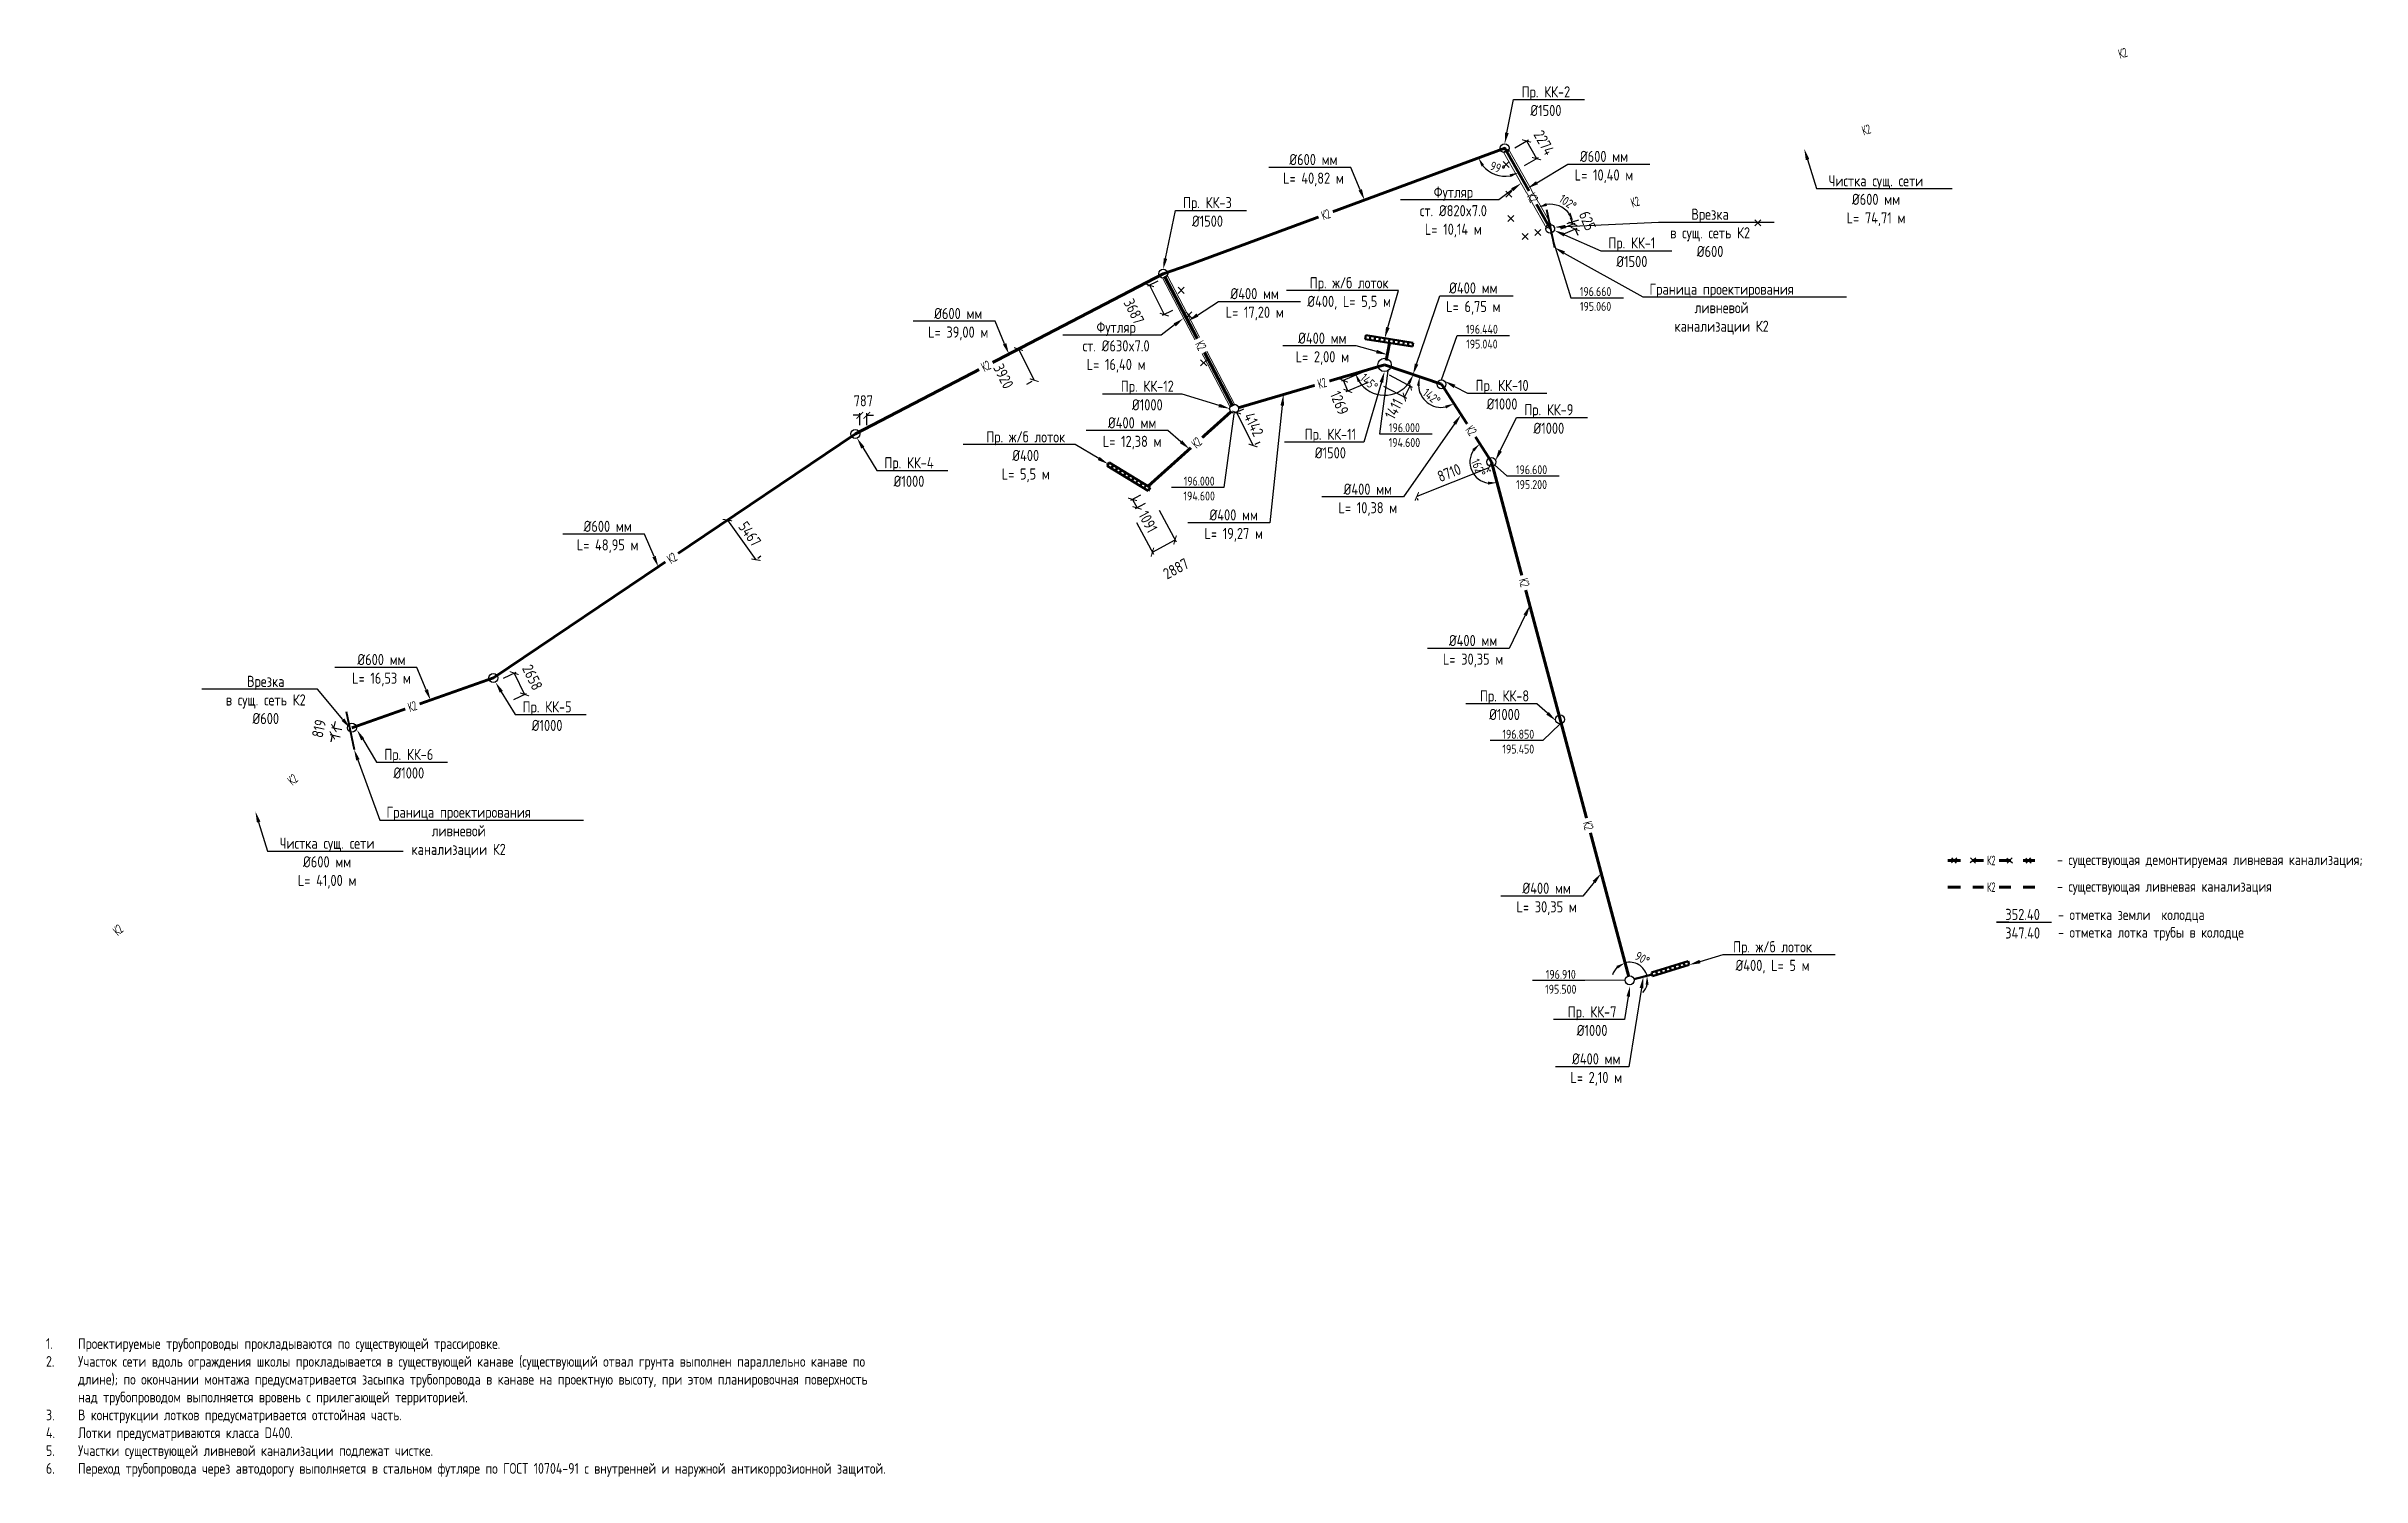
# Model space of a CAD drawing. Header units: millimetres. Extents: x 41457877 to 42425270, y 23449202 to 23618600.
# Drawn here: x 41832877 to 42092595, y 23458159 to 23618600 of the extents above; entities that cross this region are included whole.
import ezdxf
from ezdxf import colors
from ezdxf.entities.mleader import LeaderData, LeaderLine
from ezdxf.math import Vec2, Vec3

# ---------------------------------------------------------------- set-up
doc = ezdxf.new("R2010")
doc.units = ezdxf.units.MM
doc.set_wipeout_variables(frame=1)
doc.linetypes.add('Штриховая', pattern=[2822.222233, 1411.111116, -1411.111116])
for name, color, linetype, lineweight in [('Text blocks_Ном._пера__28', 7, 'Continuous', 13), ('В1', 140, 'Continuous', 40), ('ВК_Текст', 7, 'Continuous', 25), ('Колодца К2', 30, 'Continuous', 30), ('Лотки К2', 30, 'Continuous', 30), ('Труба К2', 7, 'Continuous', 60)]:
    doc.layers.add(name, color=color, linetype=linetype, lineweight=lineweight)
doc.layers.add('Выноски', color=7, linetype='Continuous')
doc.styles.add('GOST 2.304', font='GOST_type.ttf')
doc.styles.add('GOST_100', font='cs_gost2304.shx', dxfattribs={"width": 0.7, "height": 300})
doc.styles.get("Standard").update_dxf_attribs({"font": 'arial.ttf'})
doc.dimstyles.new('ISO-25', dxfattribs={"dimtxt": 2.5, "dimasz": 2.5, "dimexe": 1.25, "dimexo": 0.625, "dimtad": 1, "dimtxsty": 'Standard', "dimcen": 2.5, "dimadec": 0, "dimazin": 0, "dimtfac": 1, "dimtmove": 0, "dimatfit": 3, "dimfxl": 1, "dimarcsym": 0})
doc.dimstyles.new('STANDARD$0', dxfattribs={"dimscale": 100, "dimtxt": 2.5, "dimasz": 1, "dimexe": 0.5, "dimexo": 2, "dimgap": 1, "dimtad": 1, "dimdec": 0, "dimzin": 0, "dimdsep": 46, "dimtxsty": 'Standard', "dimblk1": 'OBLIQUE', "dimblk2": 'OBLIQUE', "dimsah": 1, "dimcen": 2, "dimadec": 0, "dimazin": 0, "dimtfac": 1, "dimtdec": 4, "dimtofl": 0, "dimtmove": 2, "dimatfit": 3, "dimldrblk": 'OBLIQUE', "dimfxl": 1, "dimtolj": 1, "dimtzin": 0, "dimarcsym": 0})

msp = doc.modelspace()

# ---------------------------------------------------------------- texts
at = {"layer": 'Text blocks_Ном._пера__28', "style": 'GOST 2.304'}
for s, p in [('- существующая демонтируемая ливневая канализация;', (42058422.544, 23526761.991)), ('- существующая ливневая канализация', (42058422.544, 23523767.109)), ('- отметка земли  колодца', (42058537.383, 23520597.712)), ('- отметка лотка трубы в колодце', (42058537.383, 23518618.192))]:
    msp.add_text(s, height=1200, dxfattribs=at).set_placement(p)
at = {"layer": 'Text blocks_Ном._пера__28', "insert": (41831641.977, 23473688.709), "char_height": 1200, "attachment_point": 1, "style": 'GOST 2.304'}
msp.add_mtext_dynamic_manual_height_columns('\\pi-3600,l4800,t4800;1.^IПроектируемые трубопроводы прокладываются по существующей трассировке.\\P2.^IУчасток сети вдоль ограждения школы прокладывается в существующей канаве (существующий отвал грунта выполнен параллельно канаве по длине); по окончании монтажа предусматривается засыпка трубопровода в канаве на проектную высоту, при этом планировочная поверхность над трубопроводом выполняется вровень с прилегающей территорией. \\P3.^IВ конструкции лотков предусматривается отстойная часть.\\P4.^IЛотки предусматриваются класса D400.\\P5.^IУчастки существующей ливневой канализации подлежат чистке.\\P6.^IПереход трубопровода через автодорогу выполняется в стальном футляре по ГОСТ 10704-91 с внутренней и наружной антикоррозионной защитой.', width=93446.89135, gutter_width=12.5, heights=[0], dxfattribs=at)

# ---------------------------------------------------------------- blocks, each defined once
blk = doc.blocks.new('_None')
blk = doc.blocks.new('_ArchTick')
at = {"color": 0, "linetype": 'ByBlock', "const_width": 0.15}
blk.add_lwpolyline([(-0.5, -0.5), (0.5, 0.5)], dxfattribs=at)
blk = doc.blocks.new('*D15')
at = {"color": 0, "lineweight": -2, "transparency": 16777216}
for p, q in [((41955603, 23568267), (41954489, 23567667)), ((41954709, 23567785), (41955227, 23566824)), ((41956121, 23567306), (41955007, 23566706))]:
    blk.add_line(p, q, dxfattribs=at)
at = {"color": 0, "lineweight": -2, "transparency": 16777216, "xscale": 750.0000000000001, "yscale": 750.0000000000001, "zscale": 750.0000000000001}
for p, rotation in [((41954709, 23567785), 118.3189400912867), ((41955227, 23566824), 298.3189400912867)]:
    blk.add_blockref('_ArchTick', p, dxfattribs=dict(at, rotation=rotation))
at = {"color": 0, "transparency": 16777216, "insert": (41956450, 23565272), "char_height": 1250, "attachment_point": 5, "rotation": 298.31894, "style": 'GOST 2.304'}
blk.add_mtext('\\A1;1091', dxfattribs=at)
blk = doc.blocks.new('_Oblique')
at = {"color": 0, "linetype": 'ByBlock', "lineweight": -2}
blk.add_line((-0.5, -0.5), (0.5, 0.5), dxfattribs=at)
blk = doc.blocks.new('*D17')
at = {"color": 0, "lineweight": -2, "transparency": 16777216}
for p, q in [((41955151, 23565193), (41957065, 23561639)), ((41957692, 23566562), (41959607, 23563009)), ((41956947, 23561859), (41959488, 23563229))]:
    blk.add_line(p, q, dxfattribs=at)
at = {"color": 0, "lineweight": -2, "transparency": 16777216, "xscale": 750.0000000000001, "yscale": 750.0000000000001, "zscale": 750.0000000000001}
for p, rotation in [((41956947, 23561859), 208.3189313236025), ((41959488, 23563229), 28.3189313236025)]:
    blk.add_blockref('_ArchTick', p, dxfattribs=dict(at, rotation=rotation))
at = {"color": 0, "transparency": 16777216, "insert": (41959583, 23560011), "char_height": 1250, "attachment_point": 5, "rotation": 28.31893, "style": 'GOST 2.304'}
blk.add_mtext('\\A1;2887', dxfattribs=at)
blk = doc.blocks.new('*D18')
at = {"color": 0, "lineweight": -2, "transparency": 16777216}
for p, q in [((41993545, 23574294), (41993418, 23574580)), ((41995207, 23571109), (41995756, 23569049))]:
    blk.add_line(p, q, dxfattribs=at)
blk.add_arc((41994974, 23571981), 2410, 146.68864, 260.98259, dxfattribs=at)
at = {"color": 0, "transparency": 16777216}
for points in [[(41992843, 23573423), (41993077, 23573186), (41993671, 23574008)], [(41994588, 23569768), (41994605, 23569435), (41995595, 23569653)]]:
    blk.add_solid(points, dxfattribs=at)
at = {"color": 0, "transparency": 16777216, "insert": (41993514, 23571336), "char_height": 1000, "attachment_point": 5, "rotation": 293.83562, "style": 'GOST 2.304'}
blk.add_mtext('162°', dxfattribs=at)
blk = doc.blocks.new('*D19')
at = {"color": 0, "lineweight": -2, "transparency": 16777216}
blk.add_arc((41989373, 23580694), 2593, 183.40041, 280.50352, dxfattribs=at)
at = {"color": 0, "transparency": 16777216}
for points in [[(41986619, 23580562), (41986949, 23580518), (41986918, 23581531)], [(41989784, 23578299), (41989907, 23577989), (41990775, 23578512)]]:
    blk.add_solid(points, dxfattribs=at)
at = {"color": 0, "transparency": 16777216, "insert": (41988276, 23579292), "char_height": 1000, "attachment_point": 5, "rotation": 321.95196, "style": 'GOST 2.304'}
blk.add_mtext('142°', dxfattribs=at)
blk = doc.blocks.new('*D20')
at = {"color": 0, "lineweight": -2, "transparency": 16777216}
blk.add_line((41979454, 23581735), (41979196, 23581559), dxfattribs=at)
blk.add_arc((41982986, 23582872), 3412, 213.22974, 324.3133, dxfattribs=at)
at = {"color": 0, "transparency": 16777216}
for points in [[(41979981, 23580932), (41980284, 23581072), (41979713, 23581910)], [(41985609, 23580958), (41985906, 23580805), (41986216, 23581771)]]:
    blk.add_solid(points, dxfattribs=at)
at = {"color": 0, "transparency": 16777216, "insert": (41981253, 23580935), "char_height": 1000, "attachment_point": 5, "rotation": 318.16813, "style": 'GOST 2.304'}
blk.add_mtext('145°', dxfattribs=at)
blk = doc.blocks.new('*D24')
at = {"color": 0, "lineweight": -2, "transparency": 16777216}
for start, end in [(133.60743, 162.28042), (14.72261, 104.93443), (317.37662, 346.04962)]:
    blk.add_arc((42010481, 23513843), 2019, start, end, dxfattribs=at)
at = {"color": 0, "transparency": 16777216}
for points in [[(42009007, 23515450), (42009169, 23515160), (42009960, 23515794)], [(42012274, 23513355), (42012607, 23513357), (42012434, 23514356)]]:
    blk.add_solid(points, dxfattribs=at)
at = {"color": 0, "transparency": 16777216, "insert": (42011904, 23516292), "char_height": 1000, "attachment_point": 5, "rotation": 329.82852, "style": 'GOST 2.304'}
blk.add_mtext('90°', dxfattribs=at)
blk = doc.blocks.new('*D25')
at = {"color": 0, "lineweight": -2, "transparency": 16777216}
blk.add_arc((41996467, 23607173), 3146, 218.58588, 281.15429, dxfattribs=at)
at = {"color": 0, "transparency": 16777216}
for points in [[(41993863, 23605129), (41994153, 23605293), (41993517, 23606082)], [(41997018, 23604243), (41997134, 23603930), (41998014, 23604434)]]:
    blk.add_solid(points, dxfattribs=at)
at = {"color": 0, "transparency": 16777216, "insert": (41995665, 23604983), "char_height": 1000, "attachment_point": 5, "rotation": 339.87008, "style": 'GOST 2.304'}
blk.add_mtext('99°', dxfattribs=at)
blk = doc.blocks.new('*D63')
at = {"color": 0, "lineweight": -2, "transparency": 16777216}
for p, q in [((41994698, 23571326), (41986606, 23568103)), ((41994869, 23570897), (41994790, 23571094)), ((41986777, 23567674), (41986699, 23567870))]:
    blk.add_line(p, q, dxfattribs=at)
at = {"color": 0, "lineweight": -2, "transparency": 16777216, "xscale": 750.0000000000001, "yscale": 750.0000000000001, "zscale": 750.0000000000001}
for p, rotation in [((41994698, 23571326), 21.72009858707675), ((41986606, 23568103), 201.7200985870768)]:
    blk.add_blockref('_ArchTick', p, dxfattribs=dict(at, rotation=rotation))
at = {"color": 0, "transparency": 16777216, "insert": (41990236, 23570760), "char_height": 1250, "attachment_point": 5, "rotation": 21.7201, "style": 'GOST 2.304'}
blk.add_mtext('\\A1;8710', dxfattribs=at)
blk = doc.blocks.new('*D64')
at = {"color": 0, "lineweight": -2, "transparency": 16777216}
for p, q in [((41982862, 23580494), (41985433, 23579137)), ((41983521, 23581742), (41986092, 23580384)), ((41985212, 23579253), (41985871, 23580501))]:
    blk.add_line(p, q, dxfattribs=at)
at = {"color": 0, "lineweight": -2, "transparency": 16777216, "xscale": 750.0000000000001, "yscale": 750.0000000000001, "zscale": 750.0000000000001}
for p, rotation in [((41985212, 23579253), 242.1636806041373), ((41985871, 23580501), 62.16368060413736)]:
    blk.add_blockref('_ArchTick', p, dxfattribs=dict(at, rotation=rotation))
at = {"color": 0, "transparency": 16777216, "insert": (41984028, 23577923), "char_height": 1250, "attachment_point": 5, "rotation": 62.16368, "style": 'GOST 2.304'}
blk.add_mtext('\\A1;1411', dxfattribs=at)
blk = doc.blocks.new('*D65')
at = {"color": 0, "lineweight": -2, "transparency": 16777216}
for p, q in [((41966384, 23577534), (41968232, 23573827)), ((41967148, 23577914), (41966608, 23577645)), ((41968995, 23574207), (41968455, 23573938))]:
    blk.add_line(p, q, dxfattribs=at)
at = {"color": 0, "lineweight": -2, "transparency": 16777216, "xscale": 750.0000000000001, "yscale": 750.0000000000001, "zscale": 750.0000000000001}
for p, rotation in [((41966384, 23577534), 116.4889300054848), ((41968232, 23573827), 296.4889300054849)]:
    blk.add_blockref('_ArchTick', p, dxfattribs=dict(at, rotation=rotation))
at = {"color": 0, "transparency": 16777216, "insert": (41968316, 23576182), "char_height": 1250, "attachment_point": 5, "rotation": 296.48893, "style": 'GOST 2.304'}
blk.add_mtext('\\A1;4142', dxfattribs=at)
blk = doc.blocks.new('*D66')
at = {"color": 0, "lineweight": -2, "transparency": 16777216}
for p, q in [((41980652, 23582072), (41978145, 23581026)), ((41978865, 23579951), (41978376, 23581122)), ((41981140, 23580901), (41978634, 23579855))]:
    blk.add_line(p, q, dxfattribs=at)
at = {"color": 0, "lineweight": -2, "transparency": 16777216, "xscale": 750.0000000000001, "yscale": 750.0000000000001, "zscale": 750.0000000000001}
for p, rotation in [((41978376, 23581122), 112.6541130572942), ((41978865, 23579951), 292.6541130572942)]:
    blk.add_blockref('_ArchTick', p, dxfattribs=dict(at, rotation=rotation))
at = {"color": 0, "transparency": 16777216, "insert": (41977922, 23578600), "char_height": 1250, "attachment_point": 5, "rotation": 292.65411, "style": 'GOST 2.304'}
blk.add_mtext('\\A1;1269', dxfattribs=at)
blk = doc.blocks.new('*D67')
at = {"color": 0, "lineweight": -2, "transparency": 16777216}
for p, q in [((42002773, 23598111), (42004354, 23598780)), ((42003017, 23597536), (42004598, 23598204)), ((42004124, 23598683), (42003832, 23599373)), ((42004367, 23598107), (42004659, 23597416))]:
    blk.add_line(p, q, dxfattribs=at)
at = {"color": 0, "lineweight": -2, "transparency": 16777216, "xscale": 750.0000000000001, "yscale": 750.0000000000001, "zscale": 750.0000000000001}
for p, rotation in [((42004124, 23598683), 292.9216917289448), ((42004367, 23598107), 112.9216917289448)]:
    blk.add_blockref('_ArchTick', p, dxfattribs=dict(at, rotation=rotation))
at = {"color": 0, "transparency": 16777216, "insert": (42005743, 23599028), "char_height": 1250, "attachment_point": 5, "rotation": 292.92169, "style": 'GOST 2.304'}
blk.add_mtext('\\A1;625', dxfattribs=at)
blk = doc.blocks.new('*U9')
at = {"color": 255}
blk.add_wipeout([(-200, 125), (200, 125), (200, -125), (-200, -125)], dxfattribs=at)
at = {"layer": 'ВК_Текст', "insert": (0, 0), "char_height": 250, "attachment_point": 5, "style": 'GOST_100'}
blk.add_mtext('К2', dxfattribs=at)
blk = doc.blocks.new('*D193')
at = {"color": 0, "lineweight": -2, "transparency": 16777216}
blk.add_line((42003466, 23598743), (42004769, 23599150), dxfattribs=at)
blk.add_arc((42001562, 23598148), 2735, 38.42067, 98.38088, dxfattribs=at)
at = {"color": 0, "transparency": 16777216}
for points in [[(42001217, 23600697), (42001109, 23601012), (42000217, 23600530)], [(42003852, 23599926), (42003558, 23599770), (42004173, 23598964)]]:
    blk.add_solid(points, dxfattribs=at)
at = {"color": 0, "transparency": 16777216, "insert": (42003549, 23601088), "char_height": 1000, "attachment_point": 5, "rotation": 325.94299, "style": 'GOST 2.304'}
blk.add_mtext('102°', dxfattribs=at)
blk = doc.blocks.new('*D284')
at = {"color": 0, "lineweight": -2, "transparency": 16777216}
for p, q in [((41924128, 23577217), (41923378, 23577217)), ((41924128, 23576117), (41924128, 23577467)), ((41924915, 23576117), (41924915, 23577467)), ((41924915, 23577217), (41925665, 23577217))]:
    blk.add_line(p, q, dxfattribs=at)
at = {"color": 0, "lineweight": -2, "transparency": 16777216, "xscale": 750.0000000000001, "yscale": 750.0000000000001, "zscale": 750.0000000000001}
blk.add_blockref('_ArchTick', (41924128, 23577217), dxfattribs=at)
at = {"color": 0, "lineweight": -2, "transparency": 16777216, "xscale": 750.0000000000001, "yscale": 750.0000000000001, "zscale": 750.0000000000001, "rotation": 180}
blk.add_blockref('_ArchTick', (41924915, 23577217), dxfattribs=at)
at = {"color": 0, "transparency": 16777216, "insert": (41924521, 23578843), "char_height": 1250, "attachment_point": 5, "style": 'GOST 2.304'}
blk.add_mtext('\\A1;787', dxfattribs=at)
blk = doc.blocks.new('*D285')
at = {"color": 0, "lineweight": -2, "transparency": 16777216}
for p, q in [((41884165, 23547712), (41885584, 23548405)), ((41885360, 23548295), (41886527, 23545907)), ((41885332, 23545323), (41886751, 23546017))]:
    blk.add_line(p, q, dxfattribs=at)
at = {"color": 0, "lineweight": -2, "transparency": 16777216, "xscale": 750.0000000000001, "yscale": 750.0000000000001, "zscale": 750.0000000000001}
for p, rotation in [((41885360, 23548295), 116.0401737106404), ((41886527, 23545907), 296.0401737106404)]:
    blk.add_blockref('_ArchTick', p, dxfattribs=dict(at, rotation=rotation))
at = {"color": 0, "transparency": 16777216, "insert": (41887404, 23547815), "char_height": 1250, "attachment_point": 5, "rotation": 296.04017, "style": 'GOST 2.304'}
blk.add_mtext('\\A1;2658', dxfattribs=at)
blk = doc.blocks.new('*D286')
at = {"color": 0, "lineweight": -2, "transparency": 16777216}
for p, q in [((41865845, 23541119), (41864713, 23541373)), ((41864957, 23541318), (41864793, 23540587)), ((41866025, 23541918), (41864893, 23542173)), ((41865137, 23542118), (41865302, 23542850))]:
    blk.add_line(p, q, dxfattribs=at)
at = {"color": 0, "lineweight": -2, "transparency": 16777216, "xscale": 750.0000000000001, "yscale": 750.0000000000001, "zscale": 750.0000000000001}
for p, rotation in [((41864957, 23541318), 77.31042047188828), ((41865137, 23542118), 257.3104204718883)]:
    blk.add_blockref('_ArchTick', p, dxfattribs=dict(at, rotation=rotation))
at = {"color": 0, "transparency": 16777216, "insert": (41863461, 23542075), "char_height": 1250, "attachment_point": 5, "rotation": 77.31042, "style": 'GOST 2.304'}
blk.add_mtext('\\A1;819', dxfattribs=at)
blk = doc.blocks.new('*D287')
at = {"color": 0, "lineweight": -2, "transparency": 16777216}
for p, q in [((41909282, 23565458), (41912469, 23561016)), ((41909825, 23565847), (41909485, 23565603)), ((41913012, 23561405), (41912672, 23561161))]:
    blk.add_line(p, q, dxfattribs=at)
at = {"color": 0, "lineweight": -2, "transparency": 16777216, "xscale": 750.0000000000001, "yscale": 750.0000000000001, "zscale": 750.0000000000001}
for p, rotation in [((41909282, 23565458), 125.6546219141526), ((41912469, 23561016), 305.6546219141526)]:
    blk.add_blockref('_ArchTick', p, dxfattribs=dict(at, rotation=rotation))
at = {"color": 0, "transparency": 16777216, "insert": (41911790, 23563893), "char_height": 1250, "attachment_point": 5, "rotation": 305.65462, "style": 'GOST 2.304'}
blk.add_mtext('\\A1;5467', dxfattribs=at)
blk = doc.blocks.new('*D288')
at = {"color": 0, "lineweight": -2, "transparency": 16777216}
for p, q in [((41941081, 23584214), (41941703, 23584529)), ((41941926, 23584642), (41943697, 23581145)), ((41942852, 23580717), (41943474, 23581032))]:
    blk.add_line(p, q, dxfattribs=at)
at = {"color": 0, "lineweight": -2, "transparency": 16777216, "xscale": 750.0000000000001, "yscale": 750.0000000000001, "zscale": 750.0000000000001}
for p, rotation in [((41941926, 23584642), 116.8650067818349), ((41943697, 23581145), 296.8650067818349)]:
    blk.add_blockref('_ArchTick', p, dxfattribs=dict(at, rotation=rotation))
at = {"color": 0, "transparency": 16777216, "insert": (41940243, 23581593), "char_height": 1250, "attachment_point": 5, "rotation": 296.86501, "style": 'GOST 2.304'}
blk.add_mtext('\\A1;3920', dxfattribs=at)
blk = doc.blocks.new('*D289')
at = {"color": 0, "lineweight": -2, "transparency": 16777216}
for p, q in [((41957542, 23592258), (41956405, 23591687)), ((41956628, 23591799), (41958283, 23588504)), ((41959197, 23588963), (41958059, 23588392))]:
    blk.add_line(p, q, dxfattribs=at)
at = {"color": 0, "lineweight": -2, "transparency": 16777216, "xscale": 750.0000000000001, "yscale": 750.0000000000001, "zscale": 750.0000000000001}
for p, rotation in [((41956628, 23591799), 116.6617240479822), ((41958283, 23588504), 296.6617240479823)]:
    blk.add_blockref('_ArchTick', p, dxfattribs=dict(at, rotation=rotation))
at = {"color": 0, "transparency": 16777216, "insert": (41954884, 23588860), "char_height": 1250, "attachment_point": 5, "rotation": 296.66172, "style": 'GOST 2.304'}
blk.add_mtext('\\A1;3687', dxfattribs=at)
blk = doc.blocks.new('*D290')
at = {"color": 0, "lineweight": -2, "transparency": 16777216}
for p, q in [((41997584, 23607229), (41999136, 23608105)), ((41998702, 23605249), (42000254, 23606125)), ((41998918, 23607982), (42000036, 23606002))]:
    blk.add_line(p, q, dxfattribs=at)
at = {"color": 0, "lineweight": -2, "transparency": 16777216, "xscale": 750.0000000000001, "yscale": 750.0000000000001, "zscale": 750.0000000000001}
for p, rotation in [((41998918, 23607982), 119.4454650582845), ((42000036, 23606002), 299.4454650582845)]:
    blk.add_blockref('_ArchTick', p, dxfattribs=dict(at, rotation=rotation))
at = {"color": 0, "transparency": 16777216, "insert": (42000893, 23607791), "char_height": 1250, "attachment_point": 5, "rotation": 299.44547, "style": 'GOST 2.304'}
blk.add_mtext('\\A1;2274', dxfattribs=at)

# ---------------------------------------------------------------- dimensions: what is measured, and where the dimension line sits
for p1, p2, distance, picture, middle in [((41996713.076, 23606737.542), (41997831.035, 23604757.161), 2532.248, '*D290', (42000893.065, 23607791.473)), ((41958435.908, 23592706.635), (41960090.49, 23589411.381), -2022.745, '*D289', (41954883.829, 23588860.079)), ((41966253.09, 23577468.263), (41968100.345, 23573761.449), 146.56, '*D65', (41968315.589, 23576182.402)), ((41994498.519, 23571826.296), (41986407.074, 23568603.03), 538.647, '*D63', (41990235.638, 23570759.802)), ((41954676.197, 23566073.186), (41957217.587, 23567442.667), -4786.657, '*D17', (41959582.694, 23560010.852)), ((41909012.903, 23565264.559), (41912199.533, 23560822.474), 331.188, '*D287', (41911790.163, 23563892.846)), ((41883266.567, 23547272.792), (41884433.52, 23544884.434), 2329.559, '*D285', (41887403.964, 23547815.062)), ((41867000.322, 23541698.456), (41866820.31, 23540899.004), -1909.638, '*D286', (41863461.141, 23542075.376))]:
    dim = msp.add_aligned_dim(p1=p1, p2=p2, distance=distance, dimstyle='STANDARD$0', override={"dimscale": 500, "dimasz": 1.5, "dimtxsty": 'GOST 2.304', "dimblk1": 'ArchTick', "dimblk2": 'ArchTick'})
    dim.commit()
    dim.dimension.update_dxf_attribs({"geometry": picture, "text_midpoint": middle})
for base, p1, p2, angle, picture, middle in [((41978376.211, 23581122.153), (41982063.285, 23581285.672), (41981574.417, 23582456.983), 112.65411306, '*D66', (41977922.48, 23578599.929)), ((41985870.734, 23580500.725), (41981977.558, 23580961.336), (41982636.232, 23582208.706), 62.1636806, '*D64', (41984028.186, 23577922.559)), ((41955226.99, 23566824.371), (41956483.319, 23568741.229), (41957001.092, 23567780.382), 298.31894009, '*D15', (41956449.657, 23565272.036))]:
    dim = msp.add_linear_dim(base=base, p1=p1, p2=p2, angle=angle, dimstyle='STANDARD$0', override={"dimscale": 500, "dimasz": 1.5, "dimtxsty": 'GOST 2.304', "dimblk1": 'ArchTick', "dimblk2": 'ArchTick'})
    dim.commit()
    dim.dimension.update_dxf_attribs({"geometry": picture, "text_midpoint": middle, "dimtype": 161})
dim = msp.add_angular_dim_2l(base=(41984314.264, 23579729.045), line1=((41982986.442, 23582871.92), (41979712.995, 23581909.987)), line2=((41982986.442, 23582871.92), (41986215.644, 23581770.542)), dimstyle='ISO-25', override={"dimscale": 500, "dimtxt": 2, "dimasz": 2, "dimtxsty": 'GOST 2.304'})
dim.commit()
dim.dimension.update_dxf_attribs({"geometry": '*D20', "text_midpoint": (41980710.914, 23580329.727), "dimtype": 162})
for base, line1, line2, picture, middle in [((41987090.597, 23579462.066), ((41989372.686, 23580693.776), (41986918.251, 23581530.905)), ((41989372.686, 23580693.776), (41990775.075, 23578512.413)), '*D19', (41988275.601, 23579291.994)), ((41992567.989, 23572115.746), ((41994973.87, 23571981.349), (41993670.787, 23574008.244)), ((41994973.87, 23571981.349), (41995126.142, 23571410.45, 2336.068)), '*D18', (41993513.613, 23571336.215)), ((42011913.686, 23515265.63), ((42010381.592, 23514214.595, 236376.379), (41994973.87, 23571981.349)), ((42010964.298, 23513970.035, 237897.055), (42012996.093, 23514503.923, 110624.763)), '*D24', (42011904.284, 23516291.705))]:
    dim = msp.add_angular_dim_2l(base=base, line1=line1, line2=line2, dimstyle='ISO-25', override={"dimscale": 500, "dimtxt": 2, "dimasz": 2, "dimtxsty": 'GOST 2.304'})
    dim.commit()
    dim.dimension.update_dxf_attribs({"geometry": picture, "text_midpoint": middle})
dim = msp.add_linear_dim(base=(41924915.017, 23577217.212), p1=(41924127.797, 23575116.982), p2=(41924915.017, 23575116.982), dimstyle='STANDARD$0', override={"dimscale": 500, "dimasz": 1.5, "dimtxsty": 'GOST 2.304', "dimblk1": 'ArchTick', "dimblk2": 'ArchTick'})
dim.commit()
dim.dimension.update_dxf_attribs({"geometry": '*D284', "text_midpoint": (41924521.407, 23578842.659)})

# ---------------------------------------------------------------- linework, layer by layer
at = {"color": 6, "lineweight": 20}
for p, q in [((41996347.576, 23606745.407), (41996895.185, 23607054.542)), ((41958061.929, 23592641.901), (41958585.708, 23592916.656)), ((41966202.261, 23578396.826), (41958585.708, 23592916.656)), ((41965678.482, 23578122.071), (41958061.929, 23592641.901)), ((41965678.482, 23578122.071), (41966202.261, 23578396.826))]:
    msp.add_line(p, q, dxfattribs=at)
for p, q in [((41996285.232, 23605691.919), (41996970.43, 23605006.721)), ((41996285.232, 23605006.721), (41996970.43, 23605691.919)), ((41996579.701, 23602347.201), (41997264.899, 23601662.003)), ((41996579.701, 23601662.003), (41997264.899, 23602347.201)), ((41996819.485, 23599623.613), (41997504.683, 23598938.415)), ((41996819.485, 23598938.415), (41997504.683, 23599623.613)), ((41999846.424, 23598063.256), (42000531.622, 23597378.058)), ((41999846.424, 23597378.058), (42000531.622, 23598063.256)), ((42024522.189, 23599133.405), (42025207.387, 23598448.207)), ((42024522.189, 23598448.207), (42025207.387, 23599133.405)), ((41998430.356, 23597615.87), (41999115.554, 23596930.672)), ((41998430.356, 23596930.672), (41999115.554, 23597615.87)), ((41959832.269, 23591570.53), (41960517.467, 23590885.332)), ((41959832.269, 23590885.332), (41960517.467, 23591570.53)), ((41960679.7, 23588810.196), (41961364.898, 23588124.998)), ((41960679.7, 23588124.998), (41961364.898, 23588810.196)), ((41962358.479, 23583444.046), (41963043.677, 23582758.848)), ((41962358.479, 23582758.848), (41963043.677, 23583444.046)), ((42047189.635, 23527546.51, 72631.988), (42046574.265, 23527012.491, -72639.161)), ((42047148.959, 23526971.815, 72631.988), (42046614.94, 23527587.185, -72639.161)), ((42054912.094, 23527546.51, 72631.988), (42055527.464, 23527012.491, -72639.161)), ((42054952.769, 23526971.815, 72631.988), (42055486.788, 23527587.185, -72639.161))]:
    msp.add_line(p, q)
at = {"color": 240, "lineweight": 40, "true_color": 0xed1f24}
msp.add_line((41866494.808, 23543999.008, 193576), (41867398.638, 23539738.914, 193576), dxfattribs=at)
at = {"layer": 'Колодца К2'}
for centre, radius in [((41996467.279, 23607172.954), 500), ((42001563.584, 23598130.205), 500), ((41958160.302, 23593091.002), 500), ((41982986.442, 23582871.92), 750), ((41989372.686, 23580693.776), 500), ((41966114.116, 23577948.562), 500), ((41923627.797, 23575116.982), 500), ((41994973.87, 23571981.349), 500), ((41883027.321, 23547746.75), 500), ((42002677.731, 23543097.972, 118188.19), 500), ((41867154.5, 23542174.091), 500), ((42010480.714, 23513842.965, 237897.055), 500)]:
    msp.add_circle(centre, radius, dxfattribs=at)
at = {"layer": 'Лотки К2', "lineweight": 50}
for p, q in [((41980878.546, 23586192.153, 379440.185), (41980810.703, 23585764.104, 157896.454)), ((41980810.703, 23585764.104, 157896.454), (41986131.149, 23584920.855, -105386.888)), ((41980878.546, 23586192.153, 379440.185), (41986198.992, 23585348.905, 116156.843)), ((41981410.59, 23586107.829, 353111.851), (41981342.748, 23585679.779, 131568.12)), ((41981942.635, 23586023.504, 326783.517), (41981874.792, 23585595.454, 105239.786)), ((41982474.679, 23585939.179, 300455.182), (41982406.837, 23585511.129, 78911.452)), ((41983006.724, 23585854.854, 274126.848), (41982938.882, 23585426.804, 52583.117)), ((41983538.769, 23585770.529, 247798.514), (41983470.926, 23585342.479, 26254.783)), ((41984070.813, 23585686.204, 221470.18), (41984002.971, 23585258.155, -73.551)), ((41984602.858, 23585601.879, 195141.846), (41984535.015, 23585173.83, -26401.885)), ((41985134.902, 23585517.555, 168813.511), (41985067.06, 23585089.505, -52730.219)), ((41985666.947, 23585433.23, 142485.177), (41985599.105, 23585005.18, -79058.554)), ((41986198.992, 23585348.905, 116156.843), (41986131.149, 23584920.855, -105386.888)), ((41952114.252, 23571922, 379440.185), (41951888.092, 23571552.297, 157896.454)), ((41951888.092, 23571552.297, 157896.454), (41956483.319, 23568741.229, -105386.888)), ((41952114.252, 23571922, 379440.185), (41956709.48, 23569110.932, 116156.843)), ((41952573.775, 23571640.893, 353111.851), (41952347.614, 23571271.19, 131568.12)), ((41953033.298, 23571359.787, 326783.517), (41952807.137, 23570990.083, 105239.786)), ((41953492.821, 23571078.68, 300455.182), (41953266.66, 23570708.977, 78911.452)), ((41953952.343, 23570797.573, 274126.848), (41953726.183, 23570427.87, 52583.117)), ((41954411.866, 23570516.466, 247798.514), (41954185.705, 23570146.763, 26254.783)), ((41954871.389, 23570235.36, 221470.18), (41954645.228, 23569865.656, -73.551)), ((41955330.912, 23569954.253, 195141.846), (41955104.751, 23569584.55, -26401.885)), ((41955790.434, 23569673.146, 168813.511), (41955564.274, 23569303.443, -52730.219)), ((41956249.957, 23569392.039, 142485.177), (41956023.796, 23569022.336, -79058.554)), ((41956709.48, 23569110.932, 116156.843), (41956483.319, 23568741.229, -105386.888)), ((42012931.76, 23514710.85, 221396.629), (42017046.952, 23515990.248, 10769.955)), ((42013057.552, 23514296.103), (42017175.617, 23515576.395, -210773.776)), ((42013446.159, 23514870.774, 195068.294), (42013574.825, 23514456.921, -26475.436)), ((42013960.558, 23515030.699, 168739.96), (42014089.224, 23514616.846, -52803.77)), ((42014474.957, 23515190.624, 142411.626), (42014603.622, 23514776.771, -79132.105)), ((42014989.356, 23515350.549, 116083.292), (42015118.021, 23514936.696, -105460.439)), ((42015503.755, 23515510.473, 89754.958), (42015632.42, 23515096.62, -131788.773)), ((42016018.154, 23515670.398, 63426.623), (42016146.819, 23515256.545, -158117.107)), ((42016532.553, 23515830.323, 37098.289), (42016661.218, 23515416.47, -184445.441)), ((42017046.952, 23515990.248, 10769.955), (42017175.617, 23515576.395, -210773.776)), ((42012931.76, 23514710.85, 221396.629), (42013060.426, 23514296.997, -147.102))]:
    msp.add_line(p, q, dxfattribs=at)
at = {"layer": 'Труба К2'}
for p, q in [((41958342.945, 23592742.817), (41965940.372, 23578259.449)), ((41983540.576, 23585292.332), (41983150.678, 23583344.177)), ((41982986.442, 23582871.92), (41966552.014, 23578042.511)), ((41989372.686, 23580693.776), (41982986.442, 23582871.92)), ((41994973.87, 23571981.349), (41989372.686, 23580693.776)), ((41956462.014, 23569262.317, 130335.408), (41965746.47, 23577609.686)), ((42010381.592, 23514214.595, 236376.379), (41994973.87, 23571981.349))]:
    msp.add_line(p, q, dxfattribs=at)
at = {"layer": 'Труба К2', "linetype": 'Штриховая'}
for p, q in [((42046170.107, 23527279.535), (42055931.622, 23527279.535)), ((42046170.107, 23524284.653), (42055931.622, 23524284.653))]:
    msp.add_line(p, q, dxfattribs=at)
at = {"layer": 'Труба К2', "color": 18, "lineweight": 50, "true_color": 0x000000}
msp.add_line((42010964.298, 23513970.035, 237897.055), (42012996.093, 23514503.923, 110624.763), dxfattribs=at)
at = {"layer": 'Труба К2'}
msp.add_lwpolyline([(42001561.653, 23598148.648), (41996467.279, 23607172.954), (41960954.847, 23594040.243), (41958160.302, 23593091.003), (41923627.797, 23575116.982), (41883027.322, 23547746.75), (41867154.5, 23542174.091)], dxfattribs=at)

# ---------------------------------------------------------------- block references
at = {"layer": 'ВК_Текст', "xscale": 4.266666666666672, "yscale": 4.266666666666672, "zscale": 4.266666666666672}
for p, rotation in [((42065791.386, 23617836.662), 17.25202131353729), ((42037024.175, 23609244.404), 17.25202131353729), ((41860511.351, 23536352.776), 40.73594167021012), ((41840915.267, 23519480.768), 40.73594167021012)]:
    msp.add_blockref('*U9', p, dxfattribs=dict(at, rotation=rotation))

msp.set_redraw_order([(e.dxf.handle, doc.entitydb.next_handle()) for e in msp.query("TEXT MTEXT ATTDEF DIMENSION ARC_DIMENSION")])  # texts and dimensions are drawn at this point

# ---------------------------------------------------------------- leaders
at = {"layer": 'Выноски', "color": 0, "lineweight": -2}
ml = msp.add_multileader_mtext('Standard', dxfattribs=at)
ml.set_content('{\\C0;Пр. КК-2\\P%%C1500}', color=5, style='GOST 2.304')
ml.set_leader_properties(lineweight=-3)
ml.build(insert=Vec2(0, 0))
ml.multileader.update_dxf_attribs({"text_left_attachment_type": 6, "text_right_attachment_type": 6, "dogleg_length": 1, "arrow_head_size": 1250, "scale": 500})
ctx = ml.context
ctx.base_point, ctx.scale, ctx.char_height, ctx.arrow_head_size, ctx.landing_gap_size, ctx.plane_origin = Vec3(41997563.553, 23612615.593), 500, 1250, 1250, 900, Vec3(41993049.417, 23604746.127)
ctx.left_attachment, ctx.right_attachment, ctx.text_align_type = 6, 6, 1
notes = []
notes.append((ctx, [(0, (1, 1, 0), (41997463.705, 23612615.593), (1, 0), 99.848, [(1, [(41996467.279, 23607672.954)], 0, [])])]))
ctx.mtext.insert, ctx.mtext.alignment, ctx.mtext.flow_direction = Vec3(42001089.089, 23614115.593), 2, 5
ml = msp.add_multileader_mtext('Standard', dxfattribs=at)
ml.set_content('{\\C0;%%C600 мм\\PL= 40,82 м}', color=5, style='GOST 2.304')
ml.set_leader_properties(lineweight=-3)
ml.build(insert=Vec2(0, 0))
ml.multileader.update_dxf_attribs({"text_left_attachment_type": 6, "text_right_attachment_type": 6, "dogleg_length": 1, "arrow_head_size": 1250, "scale": 500})
ctx = ml.context
ctx.base_point, ctx.scale, ctx.char_height, ctx.arrow_head_size, ctx.landing_gap_size, ctx.plane_origin = Vec3(41970920.579, 23605020.969), 500, 1250, 1250, 900, Vec3(41968235.178, 23585190.594)
ctx.left_attachment, ctx.right_attachment, ctx.text_align_type = 6, 6, 1
notes.append((ctx, [(1, (1, 1, 0), (41979198.197, 23605020.969), (-1, 0), 99.848, [(1, [(41980738.991, 23601345.129)], 0, [])])]))
ctx.mtext.insert, ctx.mtext.alignment, ctx.mtext.flow_direction = Vec3(41975009.464, 23606520.969), 2, 5
ml = msp.add_multileader_mtext('Standard', dxfattribs=at)
ml.set_content('{\\C0;Чистка сущ. сети\\P%%C600 мм\\PL= 74,71 м}', color=5, style='GOST 2.304')
ml.set_leader_properties(lineweight=-3)
ml.build(insert=Vec2(0, 0))
ml.multileader.update_dxf_attribs({"text_left_attachment_type": 6, "text_right_attachment_type": 6, "dogleg_length": 1, "arrow_head_size": 1250, "scale": 500})
ctx = ml.context
ctx.base_point, ctx.scale, ctx.char_height, ctx.arrow_head_size, ctx.landing_gap_size, ctx.plane_origin = Vec3(42031524.889, 23602644.871), 500, 1250, 1250, 900, Vec3(42028309.147, 23583696.236)
ctx.left_attachment, ctx.right_attachment, ctx.text_align_type = 6, 6, 1
notes.append((ctx, [(0, (1, 1, 0), (42031425.042, 23602644.871), (1, 0), 99.848, [(1, [(42030070.936, 23607084.842)], 0, [])])]))
ctx.mtext.insert, ctx.mtext.alignment, ctx.mtext.flow_direction = Vec3(42038115.561, 23604144.871), 2, 5
ml = msp.add_multileader_mtext('Standard', dxfattribs=at)
ml.set_content('{\\C0;Пр. КК-3\\P%%C1500}', color=5, style='GOST 2.304')
ml.set_leader_properties(lineweight=-3)
ml.build(insert=Vec2(0, 0))
ml.multileader.update_dxf_attribs({"text_left_attachment_type": 6, "text_right_attachment_type": 6, "dogleg_length": 1, "arrow_head_size": 1250, "scale": 500})
ctx = ml.context
ctx.base_point, ctx.scale, ctx.char_height, ctx.arrow_head_size, ctx.landing_gap_size, ctx.plane_origin = Vec3(41959644.282, 23600192.592), 500, 1250, 1250, 900, Vec3(41954735.441, 23590645.907)
ctx.left_attachment, ctx.right_attachment, ctx.text_align_type = 6, 6, 1
notes.append((ctx, [(0, (1, 1, 0), (41959544.434, 23600192.592), (1, 0), 99.848, [(1, [(41958153.302, 23593572.734)], 0, [])])]))
ctx.mtext.insert, ctx.mtext.alignment, ctx.mtext.flow_direction = Vec3(41963121.569, 23601692.592), 2, 5
ml = msp.add_multileader_mtext('Standard', dxfattribs=at)
ml.set_content('{\\C0;Пр. КК-1\\P%%C1500}', color=5, style='GOST 2.304')
ml.set_leader_properties(lineweight=-3)
ml.build(insert=Vec2(0, 0))
ml.multileader.update_dxf_attribs({"text_left_attachment_type": 6, "text_right_attachment_type": 6, "dogleg_length": 1, "arrow_head_size": 1250, "scale": 500})
ctx = ml.context
ctx.base_point, ctx.scale, ctx.char_height, ctx.arrow_head_size, ctx.landing_gap_size, ctx.plane_origin = Vec3(42007341.802, 23595672.154), 500, 1250, 1250, 900, Vec3(42005530.325, 23588215.65)
ctx.left_attachment, ctx.right_attachment, ctx.text_align_type = 6, 6, 1
notes.append((ctx, [(0, (1, 1, 0), (42007241.954, 23595672.154), (1, 0), 99.848, [(1, [(42002031.135, 23597953.019)], 0, [])])]))
ctx.mtext.insert, ctx.mtext.alignment, ctx.mtext.flow_direction = Vec3(42010729.739, 23597172.154), 2, 5
ml = msp.add_multileader_mtext('Standard', dxfattribs=at)
ml.set_content('{\\C0;%%C400 мм\\PL= 17,20 м}', color=5, style='GOST 2.304')
ml.set_leader_properties(lineweight=-3)
ml.build(insert=Vec2(0, 0))
ml.multileader.update_dxf_attribs({"text_left_attachment_type": 6, "text_right_attachment_type": 6, "dogleg_length": 1, "arrow_head_size": 1250, "scale": 500})
ctx = ml.context
ctx.base_point, ctx.scale, ctx.char_height, ctx.arrow_head_size, ctx.landing_gap_size, ctx.plane_origin = Vec3(41964466.422, 23589980.82), 500, 1250, 1250, 900, Vec3(41977601.956, 23582245.977)
ctx.left_attachment, ctx.right_attachment, ctx.text_align_type = 6, 6, 1
notes.append((ctx, [(0, (1, 1, 0), (41964366.574, 23589980.82), (1, 0), 99.848, [(1, [(41960948.463, 23587775.783)], 0, [])])]))
ctx.mtext.insert, ctx.mtext.alignment, ctx.mtext.flow_direction = Vec3(41968421.283, 23591480.82), 2, 5
ml = msp.add_multileader_mtext('Standard', dxfattribs=at)
ml.set_content('{\\C0;Пр. ж/б лоток\\P%%C400, L= 5,5 м}', color=5, style='GOST 2.304')
ml.set_leader_properties(lineweight=-3)
ml.build(insert=Vec2(0, 0))
ml.multileader.update_dxf_attribs({"text_left_attachment_type": 6, "text_right_attachment_type": 6, "dogleg_length": 1, "arrow_head_size": 1250, "scale": 500})
ctx = ml.context
ctx.base_point, ctx.scale, ctx.char_height, ctx.arrow_head_size, ctx.landing_gap_size, ctx.plane_origin = Vec3(41973587.714, 23591200.137), 500, 1250, 1250, 900, Vec3(41967717.809, 23574614.97)
ctx.left_attachment, ctx.right_attachment, ctx.text_align_type = 6, 6, 1
notes.append((ctx, [(1, (1, 1, 0), (41984548.498, 23591200.137), (-1, 0), 99.848, [(1, [(41983006.724, 23585854.854)], 0, [])])]))
ctx.mtext.insert, ctx.mtext.alignment, ctx.mtext.flow_direction = Vec3(41979018.182, 23592700.137), 2, 5
ml = msp.add_multileader_mtext('Standard', dxfattribs=at)
ml.set_content('{\\C0;%%C400 мм\\PL= 6,75 м}', color=5, style='GOST 2.304')
ml.set_leader_properties(lineweight=-3)
ml.build(insert=Vec2(0, 0))
ml.multileader.update_dxf_attribs({"text_left_attachment_type": 6, "text_right_attachment_type": 6, "dogleg_length": 1, "arrow_head_size": 1250, "scale": 500})
ctx = ml.context
ctx.base_point, ctx.scale, ctx.char_height, ctx.arrow_head_size, ctx.landing_gap_size, ctx.plane_origin = Vec3(41989306.486, 23590618.788), 500, 1250, 1250, 900, Vec3(41986353.036, 23570788.413)
ctx.left_attachment, ctx.right_attachment, ctx.text_align_type = 6, 6, 1
notes.append((ctx, [(0, (1, 1, 0), (41989206.638, 23590618.788), (1, 0), 99.848, [(1, [(41986179.564, 23581782.848)], 0, [])])]))
ctx.mtext.insert, ctx.mtext.alignment, ctx.mtext.flow_direction = Vec3(41992948.623, 23592118.788), 2, 5
ml = msp.add_multileader_mtext('Standard', dxfattribs=at)
ml.set_content('{\\C0;%%C600 мм\\PL= 39,00 м}', color=5, style='GOST 2.304')
ml.set_leader_properties(lineweight=-3)
ml.build(insert=Vec2(0, 0))
ml.multileader.update_dxf_attribs({"text_left_attachment_type": 6, "text_right_attachment_type": 6, "dogleg_length": 1, "arrow_head_size": 1250, "scale": 500})
ctx = ml.context
ctx.base_point, ctx.scale, ctx.char_height, ctx.arrow_head_size, ctx.landing_gap_size, ctx.plane_origin = Vec3(41931123.919, 23587753.147), 500, 1250, 1250, 900, Vec3(41928349.167, 23567922.772)
ctx.left_attachment, ctx.right_attachment, ctx.text_align_type = 6, 6, 1
notes.append((ctx, [(1, (1, 1, 0), (41939312.187, 23587753.147), (-1, 0), 99.848, [(1, [(41940852.981, 23584077.307)], 0, [])])]))
ctx.mtext.insert, ctx.mtext.alignment, ctx.mtext.flow_direction = Vec3(41935168.129, 23589253.147), 2, 5
ml = msp.add_multileader_mtext('Standard', dxfattribs=at)
ml.set_content('{\\C0;Футляр\\Pст. %%C630x7.0\\PL= 16,40 м}', color=5, style='GOST 2.304')
ml.set_leader_properties(lineweight=-3)
ml.build(insert=Vec2(0, 0))
ml.multileader.update_dxf_attribs({"text_left_attachment_type": 6, "text_right_attachment_type": 6, "dogleg_length": 1, "arrow_head_size": 1250, "scale": 500})
ctx = ml.context
ctx.base_point, ctx.scale, ctx.char_height, ctx.arrow_head_size, ctx.landing_gap_size, ctx.plane_origin = Vec3(41947926.18, 23586213.298), 500, 1250, 1250, 900, Vec3(41916412.455, 23567832.659)
ctx.left_attachment, ctx.right_attachment, ctx.text_align_type = 6, 6, 1
notes.append((ctx, [(1, (1, 1, 0), (41957930.031, 23586213.298), (-1, 0), 99.848, [(1, [(41960445.502, 23588097.972)], 0, [])])]))
ctx.mtext.insert, ctx.mtext.alignment, ctx.mtext.flow_direction = Vec3(41952878.181, 23587713.298), 2, 5
ml = msp.add_multileader_mtext('Standard', dxfattribs=at)
ml.set_content('{\\C0;%%C400 мм\\PL= 2,00 м}', color=5, style='GOST 2.304')
ml.set_leader_properties(lineweight=-3)
ml.build(insert=Vec2(0, 0))
ml.multileader.update_dxf_attribs({"text_left_attachment_type": 6, "text_right_attachment_type": 6, "dogleg_length": 1, "arrow_head_size": 1250, "scale": 500})
ctx = ml.context
ctx.base_point, ctx.scale, ctx.char_height, ctx.arrow_head_size, ctx.landing_gap_size, ctx.plane_origin = Vec3(41972321.825, 23584990.408), 500, 1250, 1250, 900, Vec3(41969457.724, 23565160.034)
ctx.left_attachment, ctx.right_attachment, ctx.text_align_type = 6, 6, 1
notes.append((ctx, [(1, (1, 1, 0), (41979795.297, 23584990.408), (-1, 0), 99.848, [(1, [(41983286.69, 23584023.773)], 0, [])])]))
ctx.mtext.insert, ctx.mtext.alignment, ctx.mtext.flow_direction = Vec3(41976008.637, 23586490.408), 2, 5
ml = msp.add_multileader_mtext('Standard', dxfattribs=at)
ml.set_content('{\\C0;Пр. КК-12\\P%%C1000}', color=5, style='GOST 2.304')
ml.set_leader_properties(lineweight=-3)
ml.build(insert=Vec2(0, 0))
ml.multileader.update_dxf_attribs({"text_left_attachment_type": 6, "text_right_attachment_type": 6, "dogleg_length": 1, "arrow_head_size": 1250, "scale": 500})
ctx = ml.context
ctx.base_point, ctx.scale, ctx.char_height, ctx.arrow_head_size, ctx.landing_gap_size, ctx.plane_origin = Vec3(41952584.23, 23579597.649), 500, 1250, 1250, 900, Vec3(41921581.069, 23557683.248)
ctx.left_attachment, ctx.right_attachment, ctx.text_align_type = 6, 6, 1
notes.append((ctx, [(1, (1, 1, 0), (41960271.247, 23579597.649), (-1, 0), 99.848, [(1, [(41965614.116, 23577948.562)], 0, [])])]))
ctx.mtext.insert, ctx.mtext.alignment, ctx.mtext.flow_direction = Vec3(41956377.815, 23581097.649), 2, 5
ml = msp.add_multileader_mtext('Standard', dxfattribs=at)
ml.set_content('{\\C0;Пр. КК-11\\P%%C1500}', color=5, style='GOST 2.304')
ml.set_leader_properties(lineweight=-3)
ml.build(insert=Vec2(0, 0))
ml.multileader.update_dxf_attribs({"text_left_attachment_type": 6, "text_right_attachment_type": 6, "dogleg_length": 1, "arrow_head_size": 1250, "scale": 500})
ctx = ml.context
ctx.base_point, ctx.scale, ctx.char_height, ctx.arrow_head_size, ctx.landing_gap_size, ctx.plane_origin = Vec3(41973256.597, 23574208.015), 500, 1250, 1250, 900, Vec3(41962291.196, 23575906.223)
ctx.left_attachment, ctx.right_attachment, ctx.text_align_type = 6, 6, 1
notes.append((ctx, [(1, (1, 1, 0), (41980668.418, 23574208.015), (-1, 0), 99.848, [(1, [(41982986.442, 23582121.92)], 0, [])])]))
ctx.mtext.insert, ctx.mtext.alignment, ctx.mtext.flow_direction = Vec3(41976912.584, 23575708.015), 2, 5
ml = msp.add_multileader_mtext('Standard', dxfattribs=at)
ml.set_content('{\\C0;Пр. КК-10\\P%%C1000}', color=5, style='GOST 2.304')
ml.set_leader_properties(lineweight=-3)
ml.build(insert=Vec2(0, 0))
ml.multileader.update_dxf_attribs({"text_left_attachment_type": 6, "text_right_attachment_type": 6, "dogleg_length": 1, "arrow_head_size": 1250, "scale": 500})
ctx = ml.context
ctx.base_point, ctx.scale, ctx.char_height, ctx.arrow_head_size, ctx.landing_gap_size, ctx.plane_origin = Vec3(41992381.461, 23579688.646), 500, 1250, 1250, 900, Vec3(41957558.233, 23561094.57)
ctx.left_attachment, ctx.right_attachment, ctx.text_align_type = 6, 6, 1
notes.append((ctx, [(0, (1, 1, 0), (41992281.614, 23579688.646), (1, 0), 99.848, [(1, [(41989732.592, 23581040.86)], 0, [])])]))
ctx.mtext.insert, ctx.mtext.alignment, ctx.mtext.flow_direction = Vec3(41996171.919, 23581188.646), 2, 5
ml = msp.add_multileader_mtext('Standard', dxfattribs=at)
ml.set_content('{\\C0;%%C400 мм\\PL= 19,27 м}', color=5, style='GOST 2.304')
ml.set_leader_properties(lineweight=-3)
ml.build(insert=Vec2(0, 0))
ml.multileader.update_dxf_attribs({"text_left_attachment_type": 6, "text_right_attachment_type": 6, "dogleg_length": 1, "arrow_head_size": 1250, "scale": 500})
ctx = ml.context
ctx.base_point, ctx.scale, ctx.char_height, ctx.arrow_head_size, ctx.landing_gap_size, ctx.plane_origin = Vec3(41962112.33, 23565160.711), 500, 1250, 1250, 900, Vec3(41976208.769, 23565399.661)
ctx.left_attachment, ctx.right_attachment, ctx.text_align_type = 6, 6, 1
notes.append((ctx, [(1, (1, 1, 0), (41970121.899, 23565160.711), (-1, 0), 99.848, [(1, [(41971645.323, 23579539.227)], 0, [])])]))
ctx.mtext.insert, ctx.mtext.alignment, ctx.mtext.flow_direction = Vec3(41966067.19, 23566660.711), 2, 5
ml = msp.add_multileader_mtext('Standard', dxfattribs=at)
ml.set_content('{\\C0;%%C400 мм\\PL= 10,38 м}', color=5, style='GOST 2.304')
ml.set_leader_properties(lineweight=-3)
ml.build(insert=Vec2(0, 0))
ml.multileader.update_dxf_attribs({"text_left_attachment_type": 6, "text_right_attachment_type": 6, "dogleg_length": 1, "arrow_head_size": 1250, "scale": 500})
ctx = ml.context
ctx.base_point, ctx.scale, ctx.char_height, ctx.arrow_head_size, ctx.landing_gap_size, ctx.plane_origin = Vec3(41977203.109, 23568053.066), 500, 1250, 1250, 900, Vec3(41987602.494, 23565062.938)
ctx.left_attachment, ctx.right_attachment, ctx.text_align_type = 6, 6, 1
notes.append((ctx, [(1, (1, 1, 0), (41985123.329, 23568053.066), (-1, 0), 99.848, [(1, [(41991565.35, 23577283.172)], 0, [])])]))
ctx.mtext.insert, ctx.mtext.alignment, ctx.mtext.flow_direction = Vec3(41981113.295, 23569553.066), 2, 5
ml = msp.add_multileader_mtext('Standard', dxfattribs=at)
ml.set_content('{\\C0;Пр. КК-9\\P%%C1000}', color=5, style='GOST 2.304')
ml.set_leader_properties(lineweight=-3)
ml.build(insert=Vec2(0, 0))
ml.multileader.update_dxf_attribs({"text_left_attachment_type": 6, "text_right_attachment_type": 6, "dogleg_length": 1, "arrow_head_size": 1250, "scale": 500})
ctx = ml.context
ctx.base_point, ctx.scale, ctx.char_height, ctx.arrow_head_size, ctx.landing_gap_size, ctx.plane_origin = Vec3(41997894.862, 23576965.831), 500, 1250, 1250, 900, Vec3(41991455.486, 23559884.127)
ctx.left_attachment, ctx.right_attachment, ctx.text_align_type = 6, 6, 1
notes.append((ctx, [(0, (1, 1, 0), (41997795.015, 23576965.831), (1, 0), 99.848, [(1, [(41995418.342, 23572104.361)], 0, [])])]))
ctx.mtext.insert, ctx.mtext.alignment, ctx.mtext.flow_direction = Vec3(42001416.825, 23578465.831), 2, 5
ml = msp.add_multileader_mtext('Standard', dxfattribs=at)
ml.set_content('{\\C0;Пр. КК-4\\P%%C1000}', color=5, style='GOST 2.304')
ml.set_leader_properties(lineweight=-3)
ml.build(insert=Vec2(0, 0))
ml.multileader.update_dxf_attribs({"text_left_attachment_type": 6, "text_right_attachment_type": 6, "dogleg_length": 1, "arrow_head_size": 1250, "scale": 500})
ctx = ml.context
ctx.base_point, ctx.scale, ctx.char_height, ctx.arrow_head_size, ctx.landing_gap_size, ctx.plane_origin = Vec3(41926123.009, 23571018.947), 500, 1250, 1250, 900, Vec3(41922448.537, 23559451.176)
ctx.left_attachment, ctx.right_attachment, ctx.text_align_type = 6, 6, 1
notes.append((ctx, [(0, (1, 1, 0), (41926023.161, 23571018.947), (1, 0), 99.848, [(1, [(41923817.434, 23574654.34)], 0, [])])]))
ctx.mtext.insert, ctx.mtext.alignment, ctx.mtext.flow_direction = Vec3(41929645.418, 23572518.947), 2, 5
ml = msp.add_multileader_mtext('Standard', dxfattribs=at)
ml.set_content('{\\C0;Пр. ж/б лоток\\P%%C400\\PL= 5,5 м}', color=5, style='GOST 2.304')
ml.set_leader_properties(lineweight=-3)
ml.build(insert=Vec2(0, 0))
ml.multileader.update_dxf_attribs({"text_left_attachment_type": 6, "text_right_attachment_type": 6, "dogleg_length": 1, "arrow_head_size": 1250, "scale": 500})
ctx = ml.context
ctx.base_point, ctx.scale, ctx.char_height, ctx.arrow_head_size, ctx.landing_gap_size, ctx.plane_origin = Vec3(41937308.719, 23573918.547), 500, 1250, 1250, 900, Vec3(41932034.117, 23557569.229)
ctx.left_attachment, ctx.right_attachment, ctx.text_align_type = 6, 6, 1
notes.append((ctx, [(1, (1, 1, 0), (41948269.504, 23573918.547), (-1, 0), 99.848, [(1, [(41952001.172, 23571737.149)], 0, [])])]))
ctx.mtext.insert, ctx.mtext.alignment, ctx.mtext.flow_direction = Vec3(41942739.188, 23575418.547), 2, 5
ml = msp.add_multileader_mtext('Standard', dxfattribs=at)
ml.set_content('{\\C0;%%C400 мм\\PL= 12,38 м}', color=5, style='GOST 2.304')
ml.set_leader_properties(lineweight=-3)
ml.build(insert=Vec2(0, 0))
ml.multileader.update_dxf_attribs({"text_left_attachment_type": 6, "text_right_attachment_type": 6, "dogleg_length": 1, "arrow_head_size": 1250, "scale": 500})
ctx = ml.context
ctx.base_point, ctx.scale, ctx.char_height, ctx.arrow_head_size, ctx.landing_gap_size, ctx.plane_origin = Vec3(41950763.626, 23575497.106), 500, 1250, 1250, 900, Vec3(41973661.876, 23560294.37)
ctx.left_attachment, ctx.right_attachment, ctx.text_align_type = 6, 6, 1
notes.append((ctx, [(1, (1, 1, 0), (41958683.845, 23575497.106), (-1, 0), 99.848, [(1, [(41961104.242, 23573436.001)], 0, [])])]))
ctx.mtext.insert, ctx.mtext.alignment, ctx.mtext.flow_direction = Vec3(41954673.812, 23576997.106), 2, 5
ml = msp.add_multileader_mtext('Standard', dxfattribs=at)
ml.set_content('{\\C0;%%C600 мм\\PL= 48,95 м}', color=5, style='GOST 2.304')
ml.set_leader_properties(lineweight=-3)
ml.build(insert=Vec2(0, 0))
ml.multileader.update_dxf_attribs({"text_left_attachment_type": 6, "text_right_attachment_type": 6, "dogleg_length": 1, "arrow_head_size": 1250, "scale": 500})
ctx = ml.context
ctx.base_point, ctx.scale, ctx.char_height, ctx.arrow_head_size, ctx.landing_gap_size, ctx.plane_origin = Vec3(41891796.694, 23563883.49), 500, 1250, 1250, 900, Vec3(41889021.942, 23544053.115)
ctx.left_attachment, ctx.right_attachment, ctx.text_align_type = 6, 6, 1
notes.append((ctx, [(1, (1, 1, 0), (41899984.962, 23563883.49), (-1, 0), 99.848, [(1, [(41901525.756, 23560207.65)], 0, [])])]))
ctx.mtext.insert, ctx.mtext.alignment, ctx.mtext.flow_direction = Vec3(41895840.904, 23565383.49), 2, 5
ml = msp.add_multileader_mtext('Standard', dxfattribs=at)
ml.set_content('{\\C0;%%C400 мм\\PL= 30,35 м}', color=5, style='GOST 2.304')
ml.set_leader_properties(lineweight=-3)
ml.build(insert=Vec2(0, 0))
ml.multileader.update_dxf_attribs({"text_left_attachment_type": 6, "text_right_attachment_type": 6, "dogleg_length": 1, "arrow_head_size": 1250, "scale": 500})
ctx = ml.context
ctx.base_point, ctx.scale, ctx.char_height, ctx.arrow_head_size, ctx.landing_gap_size, ctx.plane_origin = Vec3(41988964.545, 23551071.484), 500, 1250, 1250, 900, Vec3(41995343.315, 23543681.474)
ctx.left_attachment, ctx.right_attachment, ctx.text_align_type = 6, 6, 1
notes.append((ctx, [(1, (1, 1, 0), (41996974.114, 23551071.484), (-1, 0), 99.848, [(1, [(41999306.171, 23555901.708)], 0, [])])]))
ctx.mtext.insert, ctx.mtext.alignment, ctx.mtext.flow_direction = Vec3(41992919.405, 23552571.484), 2, 5
ml = msp.add_multileader_mtext('Standard', dxfattribs=at)
ml.set_content('{\\C0;%%C600 мм\\PL= 16,53 м}', color=5, style='GOST 2.304')
ml.set_leader_properties(lineweight=-3)
ml.build(insert=Vec2(0, 0))
ml.multileader.update_dxf_attribs({"text_left_attachment_type": 6, "text_right_attachment_type": 6, "dogleg_length": 1, "arrow_head_size": 1250, "scale": 500})
ctx = ml.context
ctx.base_point, ctx.scale, ctx.char_height, ctx.arrow_head_size, ctx.landing_gap_size, ctx.plane_origin = Vec3(41866605.522, 23548937.749), 500, 1250, 1250, 900, Vec3(41863473.372, 23529107.374)
ctx.left_attachment, ctx.right_attachment, ctx.text_align_type = 6, 6, 1
notes.append((ctx, [(1, (1, 1, 0), (41874436.392, 23548937.749), (-1, 0), 99.848, [(1, [(41875977.185, 23545261.909)], 0, [])])]))
ctx.mtext.insert, ctx.mtext.alignment, ctx.mtext.flow_direction = Vec3(41870471.033, 23550437.749), 2, 5
ml = msp.add_multileader_mtext('Standard', dxfattribs=at)
ml.set_content('{\\C0;Пр. КК-5\\P%%C1000}', color=5, style='GOST 2.304')
ml.set_leader_properties(lineweight=-3)
ml.build(insert=Vec2(0, 0))
ml.multileader.update_dxf_attribs({"text_left_attachment_type": 6, "text_right_attachment_type": 6, "dogleg_length": 1, "arrow_head_size": 1250, "scale": 500})
ctx = ml.context
ctx.base_point, ctx.scale, ctx.char_height, ctx.arrow_head_size, ctx.landing_gap_size, ctx.plane_origin = Vec3(41885572.142, 23543637.399), 500, 1250, 1250, 900, Vec3(41881897.67, 23532069.628)
ctx.left_attachment, ctx.right_attachment, ctx.text_align_type = 6, 6, 1
notes.append((ctx, [(0, (1, 1, 0), (41885472.294, 23543637.399), (1, 0), 99.848, [(1, [(41883266.567, 23547272.792)], 0, [])])]))
ctx.mtext.insert, ctx.mtext.alignment, ctx.mtext.flow_direction = Vec3(41889049.429, 23545137.399), 2, 5
ml = msp.add_multileader_mtext('Standard', dxfattribs=at)
ml.set_content('{\\C0;Пр. КК-8\\P%%C1000}', color=5, style='GOST 2.304')
ml.set_leader_properties(lineweight=-3)
ml.build(insert=Vec2(0, 0))
ml.multileader.update_dxf_attribs({"text_left_attachment_type": 6, "text_right_attachment_type": 6, "dogleg_length": 1, "arrow_head_size": 1250, "scale": 500})
ctx = ml.context
ctx.base_point, ctx.scale, ctx.char_height, ctx.arrow_head_size, ctx.landing_gap_size, ctx.plane_origin = Vec3(41992925.075, 23544866.27, 118188.19), 500, 1250, 1250, 900, Vec3(41998235.56, 23530735.412, 118188.19)
ctx.left_attachment, ctx.right_attachment, ctx.text_align_type = 6, 6, 1
notes.append((ctx, [(1, (1, 1, 0), (42000068.847, 23544866.27, 118188.19), (-1, 0), 99.848, [(1, [(42002198.416, 23542955.646, 118188.19)], 0, [])])]))
ctx.mtext.insert, ctx.mtext.alignment, ctx.mtext.flow_direction = Vec3(41996447.038, 23546366.27, 118188.19), 2, 5
ml = msp.add_multileader_mtext('Standard', dxfattribs=at)
ml.set_content('{\\C0;Пр. КК-6\\P%%C1000}', color=5, style='GOST 2.304')
ml.set_leader_properties(lineweight=-3)
ml.build(insert=Vec2(0, 0))
ml.multileader.update_dxf_attribs({"text_left_attachment_type": 6, "text_right_attachment_type": 6, "dogleg_length": 1, "arrow_head_size": 1250, "scale": 500})
ctx = ml.context
ctx.base_point, ctx.scale, ctx.char_height, ctx.arrow_head_size, ctx.landing_gap_size, ctx.plane_origin = Vec3(41870021.195, 23538299.909), 500, 1250, 1250, 900, Vec3(41866346.723, 23526732.138)
ctx.left_attachment, ctx.right_attachment, ctx.text_align_type = 6, 6, 1
notes.append((ctx, [(0, (1, 1, 0), (41869921.347, 23538299.909), (1, 0), 99.848, [(1, [(41867715.62, 23541935.302)], 0, [])])]))
ctx.mtext.insert, ctx.mtext.alignment, ctx.mtext.flow_direction = Vec3(41873543.157, 23539799.909), 2, 5
ml = msp.add_multileader_mtext('Standard', dxfattribs=at)
ml.set_content('{\\C0;Граница проектирования\\Pливневой\\Pканализации К2}', color=5, style='GOST 2.304')
ml.set_leader_properties(lineweight=-3)
ml.build(insert=Vec2(0, 0))
ml.multileader.update_dxf_attribs({"text_left_attachment_type": 6, "text_right_attachment_type": 6, "dogleg_length": 1, "arrow_head_size": 1250, "scale": 500})
ctx = ml.context
ctx.base_point, ctx.scale, ctx.char_height, ctx.arrow_head_size, ctx.landing_gap_size, ctx.plane_origin = Vec3(41870381.303, 23531816.406), 500, 1250, 1250, 900, Vec3(41871458.472, 23528323.735)
ctx.left_attachment, ctx.right_attachment, ctx.text_align_type = 6, 6, 1
notes.append((ctx, [(0, (1, 1, 0), (41870281.455, 23531816.406), (1, 0), 99.848, [(1, [(41867398.638, 23539738.914)], 0, [])])]))
ctx.mtext.insert, ctx.mtext.alignment, ctx.mtext.flow_direction = Vec3(41879130.213, 23533316.406), 2, 5
ml = msp.add_multileader_mtext('Standard', dxfattribs=at)
ml.set_content('{\\C0;Чистка сущ. сети\\P%%C600 мм\\PL= 41,00 м}', color=5, style='GOST 2.304')
ml.set_leader_properties(lineweight=-3)
ml.build(insert=Vec2(0, 0))
ml.multileader.update_dxf_attribs({"text_left_attachment_type": 6, "text_right_attachment_type": 6, "dogleg_length": 1, "arrow_head_size": 1250, "scale": 500})
ctx = ml.context
ctx.base_point, ctx.scale, ctx.char_height, ctx.arrow_head_size, ctx.landing_gap_size, ctx.plane_origin = Vec3(41857785.398, 23528335.62), 500, 1250, 1250, 900, Vec3(41854569.655, 23509386.986)
ctx.left_attachment, ctx.right_attachment, ctx.text_align_type = 6, 6, 1
notes.append((ctx, [(0, (1, 1, 0), (41857685.55, 23528335.62), (1, 0), 99.848, [(1, [(41856331.444, 23532775.591)], 0, [])])]))
ctx.mtext.insert, ctx.mtext.alignment, ctx.mtext.flow_direction = Vec3(41864376.07, 23529835.62), 2, 5
ml = msp.add_multileader_mtext('Standard', dxfattribs=at)
ml.set_content('{\\C0;%%C400 мм\\PL= 30,35 м}', color=5, style='GOST 2.304')
ml.set_leader_properties(lineweight=-3)
ml.build(insert=Vec2(0, 0))
ml.multileader.update_dxf_attribs({"text_left_attachment_type": 6, "text_right_attachment_type": 6, "dogleg_length": 1, "arrow_head_size": 1250, "scale": 500})
ctx = ml.context
ctx.base_point, ctx.scale, ctx.char_height, ctx.arrow_head_size, ctx.landing_gap_size, ctx.plane_origin = Vec3(41997212.776, 23523289.792, 173500.571), 500, 1250, 1250, 900, Vec3(42003319.365, 23513614.548, 173500.571)
ctx.left_attachment, ctx.right_attachment, ctx.text_align_type = 6, 6, 1
notes.append((ctx, [(1, (1, 1, 0), (42005222.345, 23523289.792, 173500.571), (-1, 0), 99.848, [(1, [(42007282.221, 23525834.782, 173500.571)], 0, [])])]))
ctx.mtext.insert, ctx.mtext.alignment, ctx.mtext.flow_direction = Vec3(42001167.637, 23524789.792, 173500.571), 2, 5
ml = msp.add_multileader_mtext('Standard', dxfattribs=at)
ml.set_content('{\\C0;Пр. ж/б лоток\\P%%C400, L= 5 м}', color=5, style='GOST 2.304')
ml.set_leader_properties(lineweight=-3)
ml.build(insert=Vec2(0, 0))
ml.multileader.update_dxf_attribs({"text_left_attachment_type": 6, "text_right_attachment_type": 6, "dogleg_length": 1, "arrow_head_size": 1250, "scale": 500})
ctx = ml.context
ctx.base_point, ctx.scale, ctx.char_height, ctx.arrow_head_size, ctx.landing_gap_size, ctx.plane_origin = Vec3(42021081.322, 23516722.549, -210773.776), 500, 1250, 1250, 900, Vec3(42015806.72, 23500373.231, -210773.776)
ctx.left_attachment, ctx.right_attachment, ctx.text_align_type = 6, 6, 1
notes.append((ctx, [(0, (1, 1, 0), (42020981.475, 23516722.549, -210773.776), (1, 0), 99.848, [(1, [(42017175.617, 23515576.395, -210773.776)], 0, [])])]))
ctx.mtext.insert, ctx.mtext.alignment, ctx.mtext.flow_direction = Vec3(42026511.791, 23518222.549, -210773.776), 2, 5
ml = msp.add_multileader_mtext('Standard', dxfattribs=at)
ml.set_content('{\\C0;Пр. КК-7\\P%%C1000}', color=5, style='GOST 2.304')
ml.set_leader_properties(lineweight=-3)
ml.build(insert=Vec2(0, 0))
ml.multileader.update_dxf_attribs({"text_left_attachment_type": 6, "text_right_attachment_type": 6, "dogleg_length": 1, "arrow_head_size": 1250, "scale": 500})
ctx = ml.context
ctx.base_point, ctx.scale, ctx.char_height, ctx.arrow_head_size, ctx.landing_gap_size, ctx.plane_origin = Vec3(42002745.108, 23509426.732, 236376.379), 500, 1250, 1250, 900, Vec3(42009170.281, 23498036.914, 236376.379)
ctx.left_attachment, ctx.right_attachment, ctx.text_align_type = 6, 6, 1
notes.append((ctx, [(1, (1, 1, 0), (42009890.667, 23509426.732, 236376.379), (-1, 0), 99.848, [(1, [(42010539.178, 23513240.077, 236376.379)], 0, [])])]))
ctx.mtext.insert, ctx.mtext.alignment, ctx.mtext.flow_direction = Vec3(42006267.964, 23510926.732, 236376.379), 2, 5
ml = msp.add_multileader_mtext('Standard', dxfattribs=at)
ml.set_content('{\\C0;%%C400 мм\\PL= 2,10 м}', color=5, style='GOST 2.304')
ml.set_leader_properties(lineweight=-3)
ml.build(insert=Vec2(0, 0))
ml.multileader.update_dxf_attribs({"text_left_attachment_type": 6, "text_right_attachment_type": 6, "dogleg_length": 1, "arrow_head_size": 1250, "scale": 500})
ctx = ml.context
ctx.base_point, ctx.scale, ctx.char_height, ctx.arrow_head_size, ctx.landing_gap_size, ctx.plane_origin = Vec3(42003180.618, 23504147.146, 173500.571), 500, 1250, 1250, 900, Vec3(42010637.467, 23498993.056, 173500.571)
ctx.left_attachment, ctx.right_attachment, ctx.text_align_type = 6, 6, 1
notes.append((ctx, [(1, (1, 1, 0), (42010386.041, 23504147.146, 173500.571), (-1, 0), 99.848, [(1, [(42012006.364, 23514196.22, 173500.571)], 0, [])])]))
ctx.mtext.insert, ctx.mtext.alignment, ctx.mtext.flow_direction = Vec3(42006733.406, 23505647.146, 173500.571), 2, 5
for ctx, leaders in notes:
    for number, flags, end, landing, length, lines in leaders:
        leader = LeaderData()
        leader.index, (leader.has_last_leader_line, leader.has_dogleg_vector, leader.attachment_direction) = number, flags
        leader.last_leader_point, leader.dogleg_vector, leader.dogleg_length = Vec3(end), Vec3(landing), length
        for number, points, colour, breaks in lines:
            line = LeaderLine()
            line.index, line.vertices, line.color, line.breaks = number, Vec3.list(points), colors.encode_raw_color(colour), breaks
            leader.lines.append(line)
        ctx.leaders.append(leader)

# ---------------------------------------------------------------- next in the draw order: block references
at = {"layer": 'ВК_Текст'}
for p, xscale, yscale, zscale, rotation in [((41962382.754, 23585041.52), 4.266666666666672, 4.266666666666672, 4.266666666666672, 297.679802992805), ((41938273.445, 23582731.837), 4.266666666666672, 4.266666666666672, 4.266666666666672, 27.49678430436884), ((41975977.69, 23580811.983), 4.266666666666672, 4.266666666666672, 4.266666666666672, 16.37591354485122), ((41961899.644, 23574139.189, 54120.647), 4.266666666666671, 4.266666666666671, 4.266666666666671, 41.95773473469641), ((41992705.887, 23575509.11), 4.266666666666672, 4.266666666666672, 4.266666666666672, 307.4747580661435), ((41903061.168, 23561193.234), 4.266666666666672, 4.266666666666672, 4.266666666666672, 35.09580615700678), ((41998667.322, 23558451.249), 4.266666666666672, 4.266666666666672, 4.266666666666672, 284.0672106678059), ((41873944.35, 23544557.884), 4.266666666666672, 4.266666666666672, 4.266666666666672, 19.10325803101813), ((42005838.9, 23531197.946, 166906.634), 4.266666666666672, 4.266666666666672, 4.266666666666672, 284.9344306563975)]:
    msp.add_blockref('*U9', p, dxfattribs=dict(at, xscale=xscale, yscale=yscale, zscale=zscale, rotation=rotation))
at = {"layer": 'ВК_Текст', "xscale": 4.266666666666672, "yscale": 4.266666666666672, "zscale": 4.266666666666672}
for p in [(42051050.864, 23527279.535), (42051050.864, 23524284.653)]:
    msp.add_blockref('*U9', p, dxfattribs=at)

# ---------------------------------------------------------------- next in the draw order: leaders
at = {"layer": 'В1', "color": 0, "linetype": 'ByBlock', "lineweight": -3}
ml = msp.add_multileader_mtext('Standard', dxfattribs=at)
ml.set_content('{\\C0;196.660\\P195.060}', color=5, style='GOST 2.304')
ml.set_leader_properties(lineweight=-3)
ml.set_arrow_properties(name='NONE')
ml.build(insert=Vec2(0, 0))
ml.multileader.update_dxf_attribs({"text_left_attachment_type": 6, "text_right_attachment_type": 6, "dogleg_length": 1, "arrow_head_size": 1000, "scale": 500})
ctx = ml.context
ctx.base_point, ctx.scale, ctx.char_height, ctx.arrow_head_size, ctx.landing_gap_size, ctx.plane_origin = Vec3(42003901.071, 23590392.606), 500, 1000, 1000, 900, Vec3(42010793.089, 23568603.938)
ctx.left_attachment, ctx.right_attachment, ctx.text_align_type = 6, 6, 1
notes = []
notes.append((ctx, [(0, (1, 1, 0), (42003880.982, 23590392.606), (1, 0), 20.089, [(0, [(42001640.167, 23597636.105)], 0, [])])]))
ctx.mtext.insert, ctx.mtext.alignment, ctx.mtext.flow_direction = Vec3(42006659.541, 23591592.606), 2, 5
ctx.mtext.has_bg_fill, ctx.mtext.bg_color, ctx.mtext.bg_scale_factor, ctx.mtext.bg_transparency, ctx.mtext.use_window_bg_color = 1, -1027028792, 1.5, 0, 1
ml = msp.add_multileader_mtext('Standard', dxfattribs=at)
ml.set_content('{\\C0;196.440\\P195.040}', color=5, style='GOST 2.304')
ml.set_leader_properties(lineweight=-3)
ml.set_arrow_properties(name='NONE')
ml.build(insert=Vec2(0, 0))
ml.multileader.update_dxf_attribs({"text_left_attachment_type": 6, "text_right_attachment_type": 6, "dogleg_length": 1, "arrow_head_size": 1000, "scale": 500})
ctx = ml.context
ctx.base_point, ctx.scale, ctx.char_height, ctx.arrow_head_size, ctx.landing_gap_size, ctx.plane_origin = Vec3(41991149.451, 23586164.273), 500, 1000, 1000, 900, Vec3(41994996.695, 23559992.265)
ctx.left_attachment, ctx.right_attachment, ctx.text_align_type = 6, 6, 1
notes.append((ctx, [(0, (1, 1, 0), (41991129.362, 23586164.273), (1, 0), 20.089, [(0, [(41989372.686, 23581193.776)], 0, [])])]))
ctx.mtext.insert, ctx.mtext.alignment, ctx.mtext.flow_direction = Vec3(41993907.921, 23587364.273), 2, 5
ctx.mtext.has_bg_fill, ctx.mtext.bg_color, ctx.mtext.bg_scale_factor, ctx.mtext.bg_transparency, ctx.mtext.use_window_bg_color = 1, -1027028792, 1.5, 0, 1
ml = msp.add_multileader_mtext('Standard', dxfattribs=at)
ml.set_content('{\\C0;196.600\\P195.200}', color=5, style='GOST 2.304')
ml.set_leader_properties(lineweight=-3)
ml.set_arrow_properties(name='NONE')
ml.build(insert=Vec2(0, 0))
ml.multileader.update_dxf_attribs({"text_left_attachment_type": 6, "text_right_attachment_type": 6, "dogleg_length": 1, "arrow_head_size": 1000, "scale": 500})
ctx = ml.context
ctx.base_point, ctx.scale, ctx.char_height, ctx.arrow_head_size, ctx.landing_gap_size, ctx.plane_origin = Vec3(41996717.605, 23570409.109), 500, 1000, 1000, 900, Vec3(42000963.783, 23550439.084)
ctx.left_attachment, ctx.right_attachment, ctx.text_align_type = 6, 6, 1
notes.append((ctx, [(0, (1, 1, 0), (41996697.516, 23570409.109), (1, 0), 20.089, [(0, [(41995339.774, 23571640.594)], 0, [])])]))
ctx.mtext.insert, ctx.mtext.alignment, ctx.mtext.flow_direction = Vec3(41999476.075, 23571609.109), 2, 5
ctx.mtext.has_bg_fill, ctx.mtext.bg_color, ctx.mtext.bg_scale_factor, ctx.mtext.bg_transparency, ctx.mtext.use_window_bg_color = 1, -1027028792, 1.5, 0, 1
ml = msp.add_multileader_mtext('Standard', dxfattribs=at)
ml.set_content('{\\C0;196.850\\P195.450}', color=5, style='GOST 2.304')
ml.set_leader_properties(lineweight=-3)
ml.set_arrow_properties(name='NONE')
ml.build(insert=Vec2(0, 0))
ml.multileader.update_dxf_attribs({"text_left_attachment_type": 6, "text_right_attachment_type": 6, "dogleg_length": 1, "arrow_head_size": 1000, "scale": 500})
ctx = ml.context
ctx.base_point, ctx.scale, ctx.char_height, ctx.arrow_head_size, ctx.landing_gap_size, ctx.plane_origin = Vec3(41995268.722, 23540737.641, 118188.19), 500, 1000, 1000, 900, Vec3(41999514.9, 23520767.615, 118188.19)
ctx.left_attachment, ctx.right_attachment, ctx.text_align_type = 6, 6, 1
notes.append((ctx, [(1, (1, 1, 0), (42000734.272, 23540737.641, 118188.19), (-1, 0), 20.089, [(0, [(42002677.731, 23542597.972, 118188.19)], 0, [])])]))
ctx.mtext.insert, ctx.mtext.alignment, ctx.mtext.flow_direction = Vec3(41997991.452, 23541937.641, 118188.19), 2, 5
ctx.mtext.has_bg_fill, ctx.mtext.bg_color, ctx.mtext.bg_scale_factor, ctx.mtext.bg_transparency, ctx.mtext.use_window_bg_color = 1, -1027028792, 1.5, 0, 1
ml = msp.add_multileader_mtext('Standard', dxfattribs=at)
ml.set_content('{\\C0;196.910\\P195.500}', color=5, style='GOST 2.304')
ml.set_leader_properties(lineweight=-3)
ml.set_arrow_properties(name='NONE')
ml.build(insert=Vec2(0, 0))
ml.multileader.update_dxf_attribs({"text_left_attachment_type": 6, "text_right_attachment_type": 6, "dogleg_length": 1, "arrow_head_size": 1000, "scale": 500})
ctx = ml.context
ctx.base_point, ctx.scale, ctx.char_height, ctx.arrow_head_size, ctx.landing_gap_size, ctx.plane_origin = Vec3(42000068.824, 23513801.276), 500, 1000, 1000, 900, Vec3(42006817.883, 23492012.608)
ctx.left_attachment, ctx.right_attachment, ctx.text_align_type = 6, 6, 1
notes.append((ctx, [(1, (1, 1, 0), (42005462.895, 23513801.276), (-1, 0), 20.089, [(0, [(42009980.714, 23513842.965)], 0, [])])]))
ctx.mtext.insert, ctx.mtext.alignment, ctx.mtext.flow_direction = Vec3(42002755.815, 23515001.276), 2, 5
ctx.mtext.has_bg_fill, ctx.mtext.bg_color, ctx.mtext.bg_scale_factor, ctx.mtext.bg_transparency, ctx.mtext.use_window_bg_color = 1, -1027028792, 1.5, 0, 1
at = {"layer": 'Выноски', "color": 0, "lineweight": -2}
ml = msp.add_multileader_mtext('Standard', dxfattribs=at)
ml.set_content('{\\C0;Врезка\\Pв сущ. сеть К2 \\P%%C600 }', color=5, style='GOST 2.304')
ml.set_leader_properties(lineweight=-3)
ml.build(insert=Vec2(0, 0))
ml.multileader.update_dxf_attribs({"text_left_attachment_type": 6, "text_right_attachment_type": 6, "dogleg_length": 1, "arrow_head_size": 1250, "scale": 500})
ctx = ml.context
ctx.base_point, ctx.scale, ctx.char_height, ctx.arrow_head_size, ctx.landing_gap_size, ctx.plane_origin = Vec3(41851805.69, 23546493.275), 500, 1250, 1250, 900, Vec3(41843517.694, 23536179.986)
ctx.left_attachment, ctx.right_attachment, ctx.text_align_type = 6, 6, 1
notes.append((ctx, [(1, (1, 1, 0), (41863279.341, 23546493.275), (-1, 0), 99.848, [(1, [(41866956.375, 23542121.27)], 0, [])])]))
ctx.mtext.insert, ctx.mtext.alignment, ctx.mtext.flow_direction = Vec3(41857492.592, 23547993.275), 2, 5
for ctx, leaders in notes:
    for number, flags, end, landing, length, lines in leaders:
        leader = LeaderData()
        leader.index, (leader.has_last_leader_line, leader.has_dogleg_vector, leader.attachment_direction) = number, flags
        leader.last_leader_point, leader.dogleg_vector, leader.dogleg_length = Vec3(end), Vec3(landing), length
        for number, points, colour, breaks in lines:
            line = LeaderLine()
            line.index, line.vertices, line.color, line.breaks = number, Vec3.list(points), colors.encode_raw_color(colour), breaks
            leader.lines.append(line)
        ctx.leaders.append(leader)

# ---------------------------------------------------------------- next in the draw order: linework, layer by layer
at = {"color": 6, "lineweight": 20}
msp.add_line((42001162.142, 23598216.76), (42001709.751, 23598525.894), dxfattribs=at)
for p, q in [((42049298.758, 23527546.51, 72643.822), (42048683.388, 23527012.491, -72627.327)), ((42049258.083, 23526971.815, 72643.822), (42048724.063, 23527587.185, -72627.327)), ((42052802.97, 23527546.51, 72643.822), (42053418.341, 23527012.491, -72627.327)), ((42052843.646, 23526971.815, 72643.822), (42053377.665, 23527587.185, -72627.327))]:
    msp.add_line(p, q)

# ---------------------------------------------------------------- next in the draw order: dimensions: what is measured, and where the dimension line sits
dim = msp.add_angular_dim_2l(base=(41994589.268, 23604649.28), line1=((42001561.653, 23598148.648), (41996467.279, 23607172.954)), line2=((41996467.279, 23607172.954), (41960954.847, 23594040.243)), dimstyle='ISO-25', override={"dimscale": 500, "dimtxt": 2, "dimasz": 2, "dimtxsty": 'GOST 2.304'})
dim.commit()
dim.dimension.update_dxf_attribs({"geometry": '*D25', "text_midpoint": (41995664.53, 23604982.886)})
for p1, p2, distance, picture, middle in [((42001852.137, 23597721.871), (42002095.602, 23597146.117), 2466.488, '*D67', (42005743.108, 23599027.865)), ((41941973.318, 23584665.747), (41943744.514, 23581169.238), -52.863, '*D288', (41940243.46, 23581592.604))]:
    dim = msp.add_aligned_dim(p1=p1, p2=p2, distance=distance, dimstyle='STANDARD$0', override={"dimscale": 500, "dimasz": 1.5, "dimtxsty": 'GOST 2.304', "dimblk1": 'ArchTick', "dimblk2": 'ArchTick'})
    dim.commit()
    dim.dimension.update_dxf_attribs({"geometry": picture, "text_midpoint": middle})

# ---------------------------------------------------------------- next in the draw order: leaders
at = {"layer": 'В1', "color": 0, "linetype": 'ByBlock', "lineweight": -3}
ml = msp.add_multileader_mtext('Standard', dxfattribs=at)
ml.set_content('{\\C0;196.000\\P194.600}', color=5, style='GOST 2.304')
ml.set_leader_properties(lineweight=-3)
ml.set_arrow_properties(name='NONE')
ml.build(insert=Vec2(0, 0))
ml.multileader.update_dxf_attribs({"text_left_attachment_type": 6, "text_right_attachment_type": 6, "dogleg_length": 1, "arrow_head_size": 1000, "scale": 500})
ctx = ml.context
ctx.base_point, ctx.scale, ctx.char_height, ctx.arrow_head_size, ctx.landing_gap_size, ctx.plane_origin = Vec3(41982457.057, 23575123.952), 500, 1000, 1000, 900, Vec3(41988968.771, 23561011.541)
ctx.left_attachment, ctx.right_attachment, ctx.text_align_type = 6, 6, 1
notes = []
notes.append((ctx, [(0, (1, 1, 0), (41982436.968, 23575123.952), (1, 0), 20.089, [(0, [(41983344.762, 23582213.052)], 0, [])])]))
ctx.mtext.insert, ctx.mtext.alignment, ctx.mtext.flow_direction = Vec3(41985215.527, 23576323.952), 2, 5
ctx.mtext.has_bg_fill, ctx.mtext.bg_color, ctx.mtext.bg_scale_factor, ctx.mtext.bg_transparency, ctx.mtext.use_window_bg_color = 1, -1027028792, 1.5, 0, 1
ml = msp.add_multileader_mtext('Standard', dxfattribs=at)
ml.set_content('{\\C0;196.000\\P194.600}', color=5, style='GOST 2.304')
ml.set_leader_properties(lineweight=-3)
ml.set_arrow_properties(name='NONE')
ml.build(insert=Vec2(0, 0))
ml.multileader.update_dxf_attribs({"text_left_attachment_type": 6, "text_right_attachment_type": 6, "dogleg_length": 1, "arrow_head_size": 1000, "scale": 500})
ctx = ml.context
ctx.base_point, ctx.scale, ctx.char_height, ctx.arrow_head_size, ctx.landing_gap_size, ctx.plane_origin = Vec3(41959437.96, 23569124.65), 500, 1000, 1000, 900, Vec3(41971704.742, 23556191.197)
ctx.left_attachment, ctx.right_attachment, ctx.text_align_type = 6, 6, 1
notes.append((ctx, [(1, (1, 1, 0), (41964974.989, 23569124.65), (-1, 0), 20.089, [(0, [(41966080.733, 23577392.708)], 0, [])])]))
ctx.mtext.insert, ctx.mtext.alignment, ctx.mtext.flow_direction = Vec3(41962196.43, 23570324.65), 2, 5
ctx.mtext.has_bg_fill, ctx.mtext.bg_color, ctx.mtext.bg_scale_factor, ctx.mtext.bg_transparency, ctx.mtext.use_window_bg_color = 1, -1027028792, 1.5, 0, 1
ml = msp.add_multileader_mtext('Standard', dxfattribs=at)
ml.set_content('{\\C0;352.40\\P347.40}', color=5, style='GOST 2.304')
ml.set_leader_properties(lineweight=-3)
ml.set_arrow_properties(name='NONE')
ml.build(insert=Vec2(0, 0))
ml.multileader.update_dxf_attribs({"text_left_attachment_type": 6, "text_right_attachment_type": 6, "dogleg_length": 1, "arrow_head_size": 1000, "scale": 500})
ctx = ml.context
ctx.base_point, ctx.scale, ctx.char_height, ctx.arrow_head_size, ctx.landing_gap_size, ctx.plane_origin = Vec3(42051636.659, 23520352.996), 500, 1250, 1000, 900, Vec3(42058528.677, 23498564.328)
ctx.left_attachment, ctx.right_attachment, ctx.text_align_type = 6, 6, 1
notes.append((ctx, [(0, (1, 1, 0), (42051616.57, 23520352.996), (1, 0), 20.089, [(0, [(42053016.57, 23520352.996)], 0, [])])]))
ctx.mtext.insert, ctx.mtext.alignment, ctx.mtext.flow_direction = Vec3(42054561.659, 23521852.996), 2, 5
ctx.mtext.has_bg_fill, ctx.mtext.bg_color, ctx.mtext.bg_scale_factor, ctx.mtext.bg_transparency, ctx.mtext.use_window_bg_color = 1, -1027028792, 1.5, 0, 1
at = {"layer": 'Выноски', "color": 0, "lineweight": -2}
ml = msp.add_multileader_mtext('Standard', dxfattribs=at)
ml.set_content('{\\C0;%%C600 мм\\PL= 10,40 м}', color=5, style='GOST 2.304')
ml.set_leader_properties(lineweight=-3)
ml.build(insert=Vec2(0, 0))
ml.multileader.update_dxf_attribs({"text_left_attachment_type": 6, "text_right_attachment_type": 6, "dogleg_length": 1, "arrow_head_size": 1250, "scale": 500})
ctx = ml.context
ctx.base_point, ctx.scale, ctx.char_height, ctx.arrow_head_size, ctx.landing_gap_size, ctx.plane_origin = Vec3(42003646.897, 23605375.884), 500, 1250, 1250, 900, Vec3(42000693.447, 23585545.509)
ctx.left_attachment, ctx.right_attachment, ctx.text_align_type = 6, 6, 1
notes.append((ctx, [(0, (1, 1, 0), (42003547.049, 23605375.884), (1, 0), 99.848, [(1, [(41999014.466, 23602660.801)], 0, [])])]))
ctx.mtext.insert, ctx.mtext.alignment, ctx.mtext.flow_direction = Vec3(42007601.758, 23606875.884), 2, 5
ml = msp.add_multileader_mtext('Standard', dxfattribs=at)
ml.set_content('{\\C0;Граница проектирования\\Pливневой\\Pканализации К2}', color=5, style='GOST 2.304')
ml.set_leader_properties(lineweight=-3)
ml.build(insert=Vec2(0, 0))
ml.multileader.update_dxf_attribs({"text_left_attachment_type": 6, "text_right_attachment_type": 6, "dogleg_length": 1, "arrow_head_size": 1250, "scale": 500})
ctx = ml.context
ctx.base_point, ctx.scale, ctx.char_height, ctx.arrow_head_size, ctx.landing_gap_size, ctx.plane_origin = Vec3(42012047.365, 23590492.53), 500, 1250, 1250, 900, Vec3(42006104.212, 23584610.932)
ctx.left_attachment, ctx.right_attachment, ctx.text_align_type = 6, 6, 1
notes.append((ctx, [(0, (1, 1, 0), (42011947.517, 23590492.53), (1, 0), 99.848, [(1, [(42002044.378, 23596026.111)], 0, [])])]))
ctx.mtext.insert, ctx.mtext.alignment, ctx.mtext.flow_direction = Vec3(42020796.275, 23591992.53), 2, 5
for ctx, leaders in notes:
    for number, flags, end, landing, length, lines in leaders:
        leader = LeaderData()
        leader.index, (leader.has_last_leader_line, leader.has_dogleg_vector, leader.attachment_direction) = number, flags
        leader.last_leader_point, leader.dogleg_vector, leader.dogleg_length = Vec3(end), Vec3(landing), length
        for number, points, colour, breaks in lines:
            line = LeaderLine()
            line.index, line.vertices, line.color, line.breaks = number, Vec3.list(points), colors.encode_raw_color(colour), breaks
            leader.lines.append(line)
        ctx.leaders.append(leader)

# ---------------------------------------------------------------- next in the draw order: block references
at = {"layer": 'ВК_Текст', "xscale": 4.266666666666672, "yscale": 4.266666666666672, "zscale": 4.266666666666672}
for p, rotation in [((41999604.374, 23601623.648), 299.445465058106), ((42011098.352, 23601146.389), 17.25202131353729), ((41976391.196, 23599732.199), 20.01100580138569)]:
    msp.add_blockref('*U9', p, dxfattribs=dict(at, rotation=rotation))

# ---------------------------------------------------------------- next in the draw order: linework, layer by layer
at = {"color": 6, "lineweight": 20}
for p, q in [((41996347.576, 23606745.407), (42001162.142, 23598216.76)), ((41996895.185, 23607054.542), (42001709.751, 23598525.894))]:
    msp.add_line(p, q, dxfattribs=at)
at = {"color": 240, "lineweight": 40, "true_color": 0xed1f24}
msp.add_line((42001140.548, 23600286.205), (42002044.378, 23596026.111), dxfattribs=at)

# ---------------------------------------------------------------- next in the draw order: dimensions: what is measured, and where the dimension line sits
dim = msp.add_angular_dim_2l(base=(42001780.64, 23600874.646), line1=((42001561.653, 23598148.648), (41996467.279, 23607172.954)), line2=((42001985.924, 23598280.502), (42003167.362, 23598649.748)), dimstyle='ISO-25', override={"dimscale": 500, "dimtxt": 2, "dimasz": 2, "dimtxsty": 'GOST 2.304'})
dim.commit()
dim.dimension.update_dxf_attribs({"geometry": '*D193', "text_midpoint": (42003093.874, 23600414.226), "dimtype": 162})

# ---------------------------------------------------------------- next in the draw order: leaders
at = {"layer": 'Выноски', "color": 0, "lineweight": -2}
ml = msp.add_multileader_mtext('Standard', dxfattribs=at)
ml.set_content('{\\C0;Футляр\\Pст. %%C820x7.0\\PL= 10,14 м}', color=5, style='GOST 2.304')
ml.set_leader_properties(lineweight=-3)
ml.build(insert=Vec2(0, 0))
ml.multileader.update_dxf_attribs({"text_left_attachment_type": 6, "text_right_attachment_type": 6, "dogleg_length": 1, "arrow_head_size": 1250, "scale": 500})
ctx = ml.context
ctx.base_point, ctx.scale, ctx.char_height, ctx.arrow_head_size, ctx.landing_gap_size, ctx.plane_origin = Vec3(41985708.575, 23601371.608), 500, 1250, 1250, 900, Vec3(41954284.199, 23582990.969)
ctx.left_attachment, ctx.right_attachment, ctx.text_align_type = 6, 6, 1
notes = []
notes.append((ctx, [(1, (1, 1, 0), (41995801.775, 23601371.608), (-1, 0), 99.848, [(1, [(41998317.247, 23603256.282)], 0, [])])]))
ctx.mtext.insert, ctx.mtext.alignment, ctx.mtext.flow_direction = Vec3(41990705.251, 23602871.608), 2, 5
ml = msp.add_multileader_mtext('Standard', dxfattribs=at)
ml.set_content('{\\C0;Врезка\\Pв сущ. сеть К2 \\P%%C600 }', color=5, style='GOST 2.304')
ml.set_leader_properties(lineweight=-3)
ml.build(insert=Vec2(0, 0))
ml.multileader.update_dxf_attribs({"text_left_attachment_type": 6, "text_right_attachment_type": 6, "dogleg_length": 1, "arrow_head_size": 1250, "scale": 500})
ctx = ml.context
ctx.base_point, ctx.scale, ctx.char_height, ctx.arrow_head_size, ctx.landing_gap_size, ctx.plane_origin = Vec3(42013818.321, 23598887.17), 500, 1250, 1250, 900, Vec3(42005530.325, 23588573.881)
ctx.left_attachment, ctx.right_attachment, ctx.text_align_type = 6, 6, 1
notes.append((ctx, [(0, (1, 1, 0), (42013718.473, 23598887.17), (1, 0), 99.848, [(1, [(42002031.135, 23598311.249)], 0, [])])]))
ctx.mtext.insert, ctx.mtext.alignment, ctx.mtext.flow_direction = Vec3(42019505.222, 23600387.17), 2, 5
for ctx, leaders in notes:
    for number, flags, end, landing, length, lines in leaders:
        leader = LeaderData()
        leader.index, (leader.has_last_leader_line, leader.has_dogleg_vector, leader.attachment_direction) = number, flags
        leader.last_leader_point, leader.dogleg_vector, leader.dogleg_length = Vec3(end), Vec3(landing), length
        for number, points, colour, breaks in lines:
            line = LeaderLine()
            line.index, line.vertices, line.color, line.breaks = number, Vec3.list(points), colors.encode_raw_color(colour), breaks
            leader.lines.append(line)
        ctx.leaders.append(leader)

doc.saveas('drawing.dxf')
